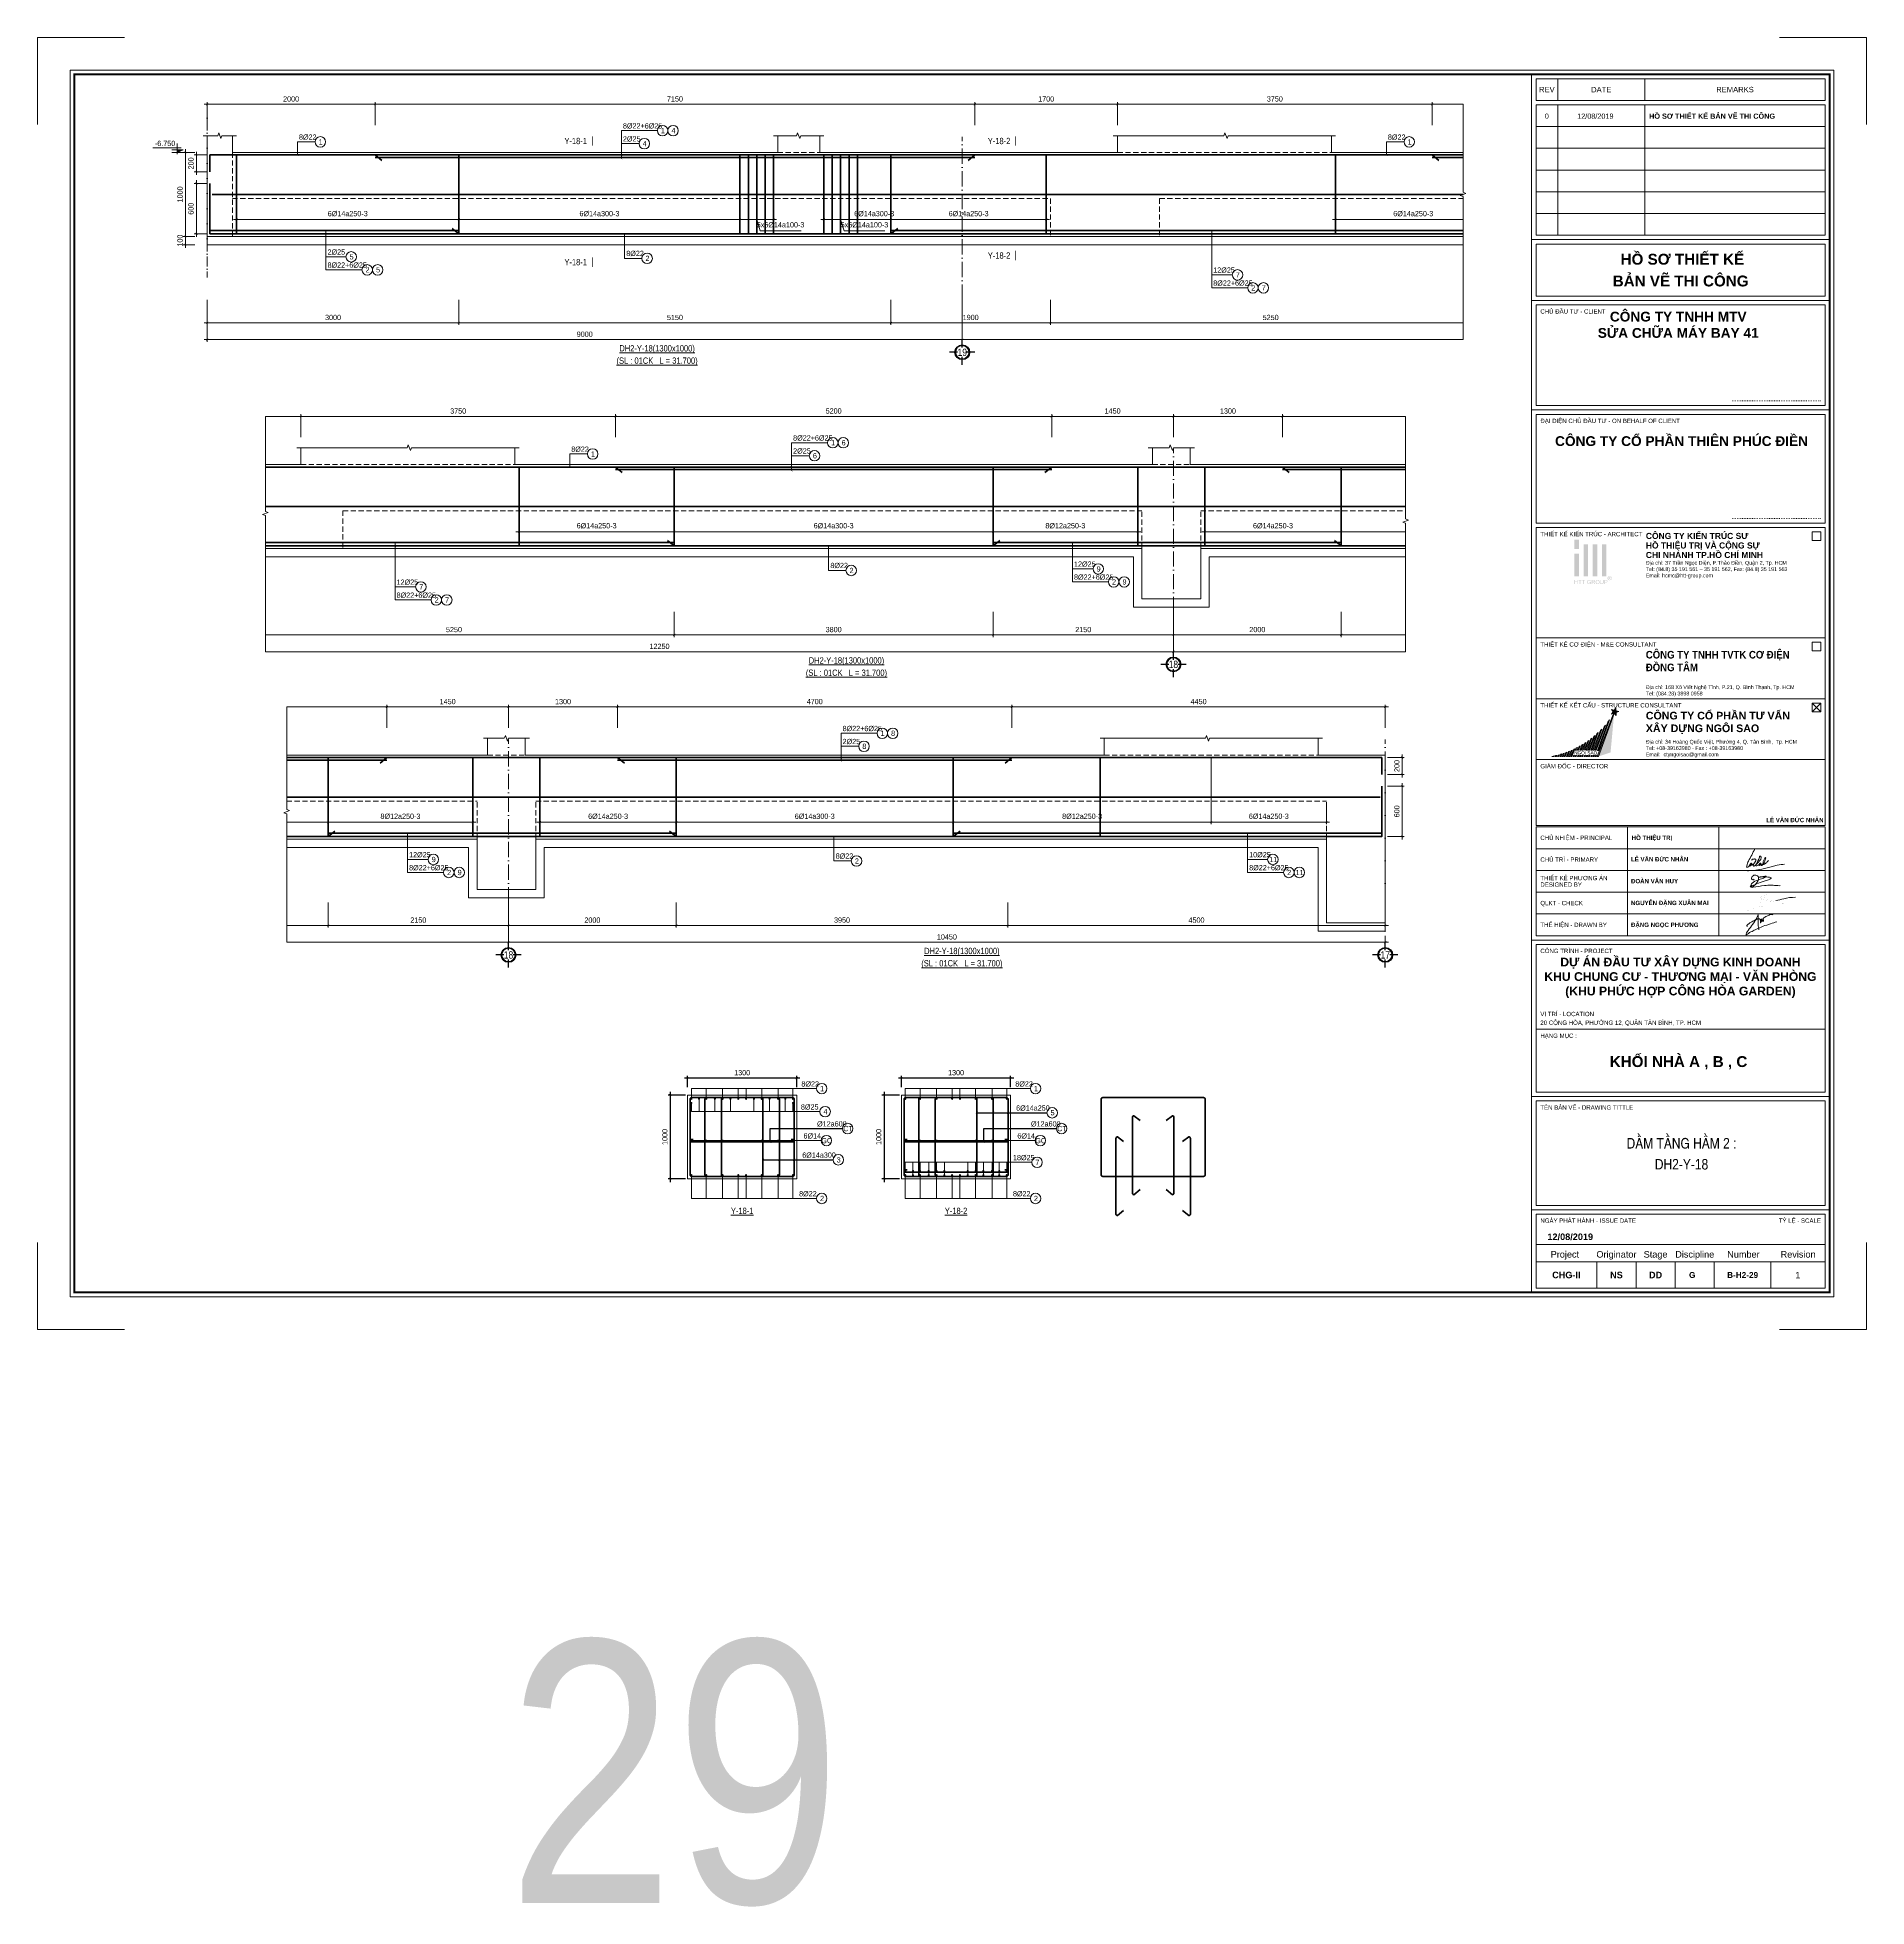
# Model space of a CAD drawing. Header units: millimetres. Extents: x 3014920 to 3563667, y -1638653 to -1356471.
# Drawn here: x 3214823 to 3236626, y -1627955 to -1605675 of the extents above; entities that cross this region are included whole.
import ezdxf
from ezdxf.enums import TextEntityAlignment as Align
from ezdxf.xclip import XClip

# ---------------------------------------------------------------- set-up
doc = ezdxf.new("R2010")
doc.units = ezdxf.units.MM
doc.header["$MEASUREMENT"] = 0
doc.header["$XCLIPFRAME"] = 0
doc.header["$PDMODE"] = 2
for name, pattern in [('6 TANG DIEN HINH 14-15$0$ACAD_ISO10W100', [18, 12, -3, 0, -3]), ('ACAD_ISO04W100', [30, 24, -3, 0, -3]), ('CENTER', [2, 1.25, -0.25, 0.25, -0.25]), ('HIDDEN', [0.375, 0.25, -0.125])]:
    doc.linetypes.add(name, pattern=pattern)
doc.layers.get('0').update_dxf_attribs({"lineweight": 9})
doc.layers.get('Defpoints').update_dxf_attribs({"color": 10, "lineweight": 0})
for name, color, linetype, lineweight in [('2', 2, 'Continuous', 20), ('CDAI', 21, 'Continuous', 40), ('CHG_XX_Khung ten$0$TEXT', 7, 'Continuous', 15), ('CHUNHO', 7, 'CENTER', 13), ('CHUTO', 51, 'Continuous', 15), ('CTHEP', 50, 'Continuous', 50), ('DBAO', 90, 'Continuous', 13), ('DGIONG', 130, 'Continuous', 13), ('DMo', 9, 'HIDDEN', 9), ('HATCH', 154, 'Continuous', 9), ('KTH', 154, 'Continuous', 9), ('Net khuat', 8, 'HIDDEN', 13), ('TEXT', 7, 'Continuous', 15), ('TRUC', 251, 'ACAD_ISO04W100', 9)]:
    doc.layers.add(name, color=color, linetype=linetype, lineweight=lineweight)
doc.layers.add('8', color=8, linetype='Continuous')
doc.layers.add('CHG_XX_Khung ten$0$TKTC', color=1, linetype='Continuous')
doc.layers.add('CHG_XX_Khung ten$0$A1 BORDER$0$DGIONG', color=7, linetype='Continuous', lineweight=13, true_color=0x29ffff)
doc.layers.add('CHG_XX_Khung ten$0$A1 BORDER$0$STICK', color=7, linetype='Continuous', lineweight=9, true_color=0xe60000)
doc.styles.add('ArialB', font='arialbd.ttf')
doc.styles.add('CHG_XX_Khung ten$0$A1 BORDER$0$ARIAL', font='arial.ttf')
doc.styles.add('CHG_XX_Khung ten$0$A1 BORDER$0$Arial - Bold', font='arialbd.ttf', dxfattribs={"height": 2.5})
doc.styles.add('CHG_XX_Khung ten$0$A1 BORDER$0$Star-AvoBold', font='VAVOB_0.TTF')
doc.styles.add('CHG_XX_Khung ten$0$A1 BORDER$0$Title Block DD$0$ARIAL', font='arial.ttf')
doc.styles.add('CHG_XX_Khung ten$0$A1 BORDER$0$Title Block DD$0$Arial - Bold', font='arialbd.ttf', dxfattribs={"height": 2.5})
doc.styles.add('CHG_XX_Khung ten$0$arial', font='arial.ttf')
doc.styles.add('CHG_XX_Khung ten$0$Arial - Bold', font='arialbd.ttf')
doc.styles.add('CHG_XX_Khung ten$0$ArialB', font='arialbd.ttf')
doc.styles.add('CHG_XX_Khung ten$0$title block pccc$0$ARIAL', font='arial.ttf')
doc.styles.add('CHG_XX_Khung ten$0$title block pccc$0$Arial - Bold', font='arialbd.ttf', dxfattribs={"height": 2.5})
doc.styles.add('HELVECONDENSE', font='VHELVCN_0.TTF')
doc.styles.add('Star-HelCon', font='VHELVCN_0.TTF')
doc.styles.add('TTP-HelCon', font='VHELVCN_0.TTF')
doc.styles.add('VNI-HELVE-CONDENSE', font='VHELVCN_0.TTF')
doc.dimstyles.new('kc-25', dxfattribs={"dimtxt": 62.5, "dimasz": 20, "dimexe": 20, "dimexo": 50, "dimgap": 25, "dimtad": 3, "dimdec": 0, "dimzin": 0, "dimdsep": 46, "dimtxsty": 'VNI-HELVE-CONDENSE', "dimblk": 'DIM', "dimcen": 2.5, "dimclrd": 256, "dimclre": 154, "dimclrt": 7, "dimaunit": 1, "dimadec": 0, "dimazin": 0, "dimtfac": 1, "dimtdec": 0, "dimtix": 1, "dimtmove": 0, "dimatfit": 3, "dimldrblk": 'DOT', "dimfxl": 1, "dimtolj": 1, "dimtzin": 0, "dimarcsym": 0})
doc.dimstyles.new('TTP-25', dxfattribs={"dimscale": 25, "dimtxt": 2.5, "dimasz": 1, "dimexe": 1, "dimexo": 1, "dimgap": 0.09, "dimtad": 0, "dimdec": 4, "dimrnd": 1, "dimzin": 9, "dimdsep": 46, "dimtxsty": 'TTP-HelCon', "dimblk": 'ARCHTICK', "dimcen": 0.09, "dimdle": 1.5, "dimclrd": 256, "dimclre": 256, "dimclrt": 7, "dimadec": 0, "dimazin": 0, "dimtfac": 1, "dimtdec": 4, "dimtmove": 0, "dimatfit": 3, "dimldrblk": 'ARCHTICK', "dimfxl": 1, "dimtvp": 1, "dimtolj": 1, "dimtzin": 0, "dimarcsym": 0})

# ---------------------------------------------------------------- blocks, each defined once
blk = doc.blocks.new('_ArchTick')
at = {"color": 0, "linetype": 'ByBlock', "const_width": 0.15}
blk.add_lwpolyline([(-0.5, -0.5), (0.5, 0.5)], dxfattribs=at)
blk = doc.blocks.new('*D622')
at = {"layer": 'Defpoints', "color": 0, "transparency": 16777216}
for p in [(12350, 574), (12350, 300), (16100, 300)]:
    blk.add_point(p, dxfattribs=at)
at = {"layer": 'KTH', "lineweight": -2, "transparency": 16777216}
for p, q in [((16138, 574), (12312, 574)), ((12350, 325), (12350, 599)), ((16100, 325), (16100, 599))]:
    blk.add_line(p, q, dxfattribs=at)
at = {"layer": 'KTH', "lineweight": -2, "transparency": 16777216, "xscale": 25, "yscale": 25, "zscale": 25, "rotation": 180}
blk.add_blockref('_ArchTick', (12350, 574), dxfattribs=at)
at = {"layer": 'KTH', "lineweight": -2, "transparency": 16777216, "xscale": 25, "yscale": 25, "zscale": 25}
blk.add_blockref('_ArchTick', (16100, 574), dxfattribs=at)
at = {"layer": 'KTH', "color": 7, "transparency": 16777216, "insert": (14225, 638), "char_height": 62.5, "attachment_point": 5, "style": 'TTP-HelCon'}
blk.add_mtext('\\A1;3750', dxfattribs=at)
blk = doc.blocks.new('*D623')
at = {"layer": 'Defpoints', "color": 0, "transparency": 16777216}
for p in [(1500, 574), (1500, 300), (3500, 300)]:
    blk.add_point(p, dxfattribs=at)
at = {"layer": 'KTH', "lineweight": -2, "transparency": 16777216}
for p, q in [((3538, 574), (1462, 574)), ((1500, 325), (1500, 599)), ((3500, 325), (3500, 599))]:
    blk.add_line(p, q, dxfattribs=at)
at = {"layer": 'KTH', "lineweight": -2, "transparency": 16777216, "xscale": 25, "yscale": 25, "zscale": 25, "rotation": 180}
blk.add_blockref('_ArchTick', (1500, 574), dxfattribs=at)
at = {"layer": 'KTH', "lineweight": -2, "transparency": 16777216, "xscale": 25, "yscale": 25, "zscale": 25}
blk.add_blockref('_ArchTick', (3500, 574), dxfattribs=at)
at = {"layer": 'KTH', "color": 7, "transparency": 16777216, "insert": (2500, 638), "char_height": 62.5, "attachment_point": 5, "style": 'TTP-HelCon'}
blk.add_mtext('\\A1;2000', dxfattribs=at)
blk = doc.blocks.new('*D624')
at = {"layer": 'Defpoints', "color": 0, "transparency": 16777216}
for p in [(11550, -1730), (16800, -1730), (16800, -2031)]:
    blk.add_point(p, dxfattribs=at)
at = {"layer": 'KTH', "lineweight": -2, "transparency": 16777216}
for p, q in [((11550, -1755), (11550, -2056)), ((16800, -1755), (16800, -2056)), ((11513, -2031), (16838, -2031))]:
    blk.add_line(p, q, dxfattribs=at)
at = {"layer": 'KTH', "lineweight": -2, "transparency": 16777216, "xscale": 25, "yscale": 25, "zscale": 25, "rotation": 180}
blk.add_blockref('_ArchTick', (11550, -2031), dxfattribs=at)
at = {"layer": 'KTH', "lineweight": -2, "transparency": 16777216, "xscale": 25, "yscale": 25, "zscale": 25}
blk.add_blockref('_ArchTick', (16800, -2031), dxfattribs=at)
at = {"layer": 'KTH', "color": 7, "transparency": 16777216, "insert": (14175, -1967), "char_height": 62.5, "attachment_point": 5, "style": 'TTP-HelCon'}
blk.add_mtext('\\A1;5250', dxfattribs=at)
blk = doc.blocks.new('*D625')
at = {"layer": 'Defpoints', "color": 0, "transparency": 16777216}
for p in [(1850, -603), (4500, -603), (4500, -800)]:
    blk.add_point(p, dxfattribs=at)
at = {"layer": 'KTH', "lineweight": -2, "transparency": 16777216}
for p, q in [((1850, -628), (1850, -825)), ((4500, -628), (4500, -825)), ((1813, -800), (4538, -800))]:
    blk.add_line(p, q, dxfattribs=at)
at = {"layer": 'KTH', "lineweight": -2, "transparency": 16777216, "xscale": 25, "yscale": 25, "zscale": 25, "rotation": 180}
blk.add_blockref('_ArchTick', (1850, -800), dxfattribs=at)
at = {"layer": 'KTH', "lineweight": -2, "transparency": 16777216, "xscale": 25, "yscale": 25, "zscale": 25}
blk.add_blockref('_ArchTick', (4500, -800), dxfattribs=at)
at = {"layer": 'KTH', "color": 7, "transparency": 16777216, "insert": (3175, -730), "char_height": 62.5, "attachment_point": 5, "style": 'TTP-HelCon'}
blk.add_mtext('\\A1;6Þ14a250-3', dxfattribs=at)
blk = doc.blocks.new('*D626')
at = {"layer": 'Defpoints', "color": 0, "transparency": 16777216}
for p in [(16800, -603), (20600, -603), (20600, -800)]:
    blk.add_point(p, dxfattribs=at)
at = {"layer": 'KTH', "lineweight": -2, "transparency": 16777216}
for p, q in [((16800, -628), (16800, -825)), ((20600, -628), (20600, -825)), ((16763, -800), (20638, -800))]:
    blk.add_line(p, q, dxfattribs=at)
at = {"layer": 'KTH', "lineweight": -2, "transparency": 16777216, "xscale": 25, "yscale": 25, "zscale": 25, "rotation": 180}
blk.add_blockref('_ArchTick', (16800, -800), dxfattribs=at)
at = {"layer": 'KTH', "lineweight": -2, "transparency": 16777216, "xscale": 25, "yscale": 25, "zscale": 25}
blk.add_blockref('_ArchTick', (20600, -800), dxfattribs=at)
at = {"layer": 'KTH', "color": 7, "transparency": 16777216, "insert": (18700, -730), "char_height": 62.5, "attachment_point": 5, "style": 'TTP-HelCon'}
blk.add_mtext('\\A1;6Þ14a300-3', dxfattribs=at)
blk = doc.blocks.new('DIM')
h = blk.add_hatch(color=1)
h.paths.add_polyline_path([(0.5, 0.3, 1), (0.3, 0.5), (-0.2, 0), (0.2, 0)])
h.paths.add_polyline_path([(0.2, 0), (-0.2, 0), (-0.5, -0.3, 1), (-0.3, -0.5)])
at = {"color": 9}
for p, q in [((-0.2, 0), (-1.5, 0)), ((0.2, 0), (1.5, 0))]:
    blk.add_line(p, q, dxfattribs=at)
at = {"color": 1}
for p, q in [((-0.5, -0.3), (0.3, 0.5)), ((-0.3, -0.5), (0.5, 0.3)), ((-0.2, 0), (0.2, 0))]:
    blk.add_line(p, q, dxfattribs=at)
blk.add_arc((-0.4, -0.4), 0.138, 135, 315, dxfattribs=at)
blk = doc.blocks.new('CODE')
at = {"layer": 'DBAO'}
for p, q in [((-63, 0), (-138, 30)), ((-138, 30), (0, 30)), ((-138, 0), (0, 0)), ((-113, 55), (224, 55)), ((-63, -20), (-63, 105))]:
    blk.add_line(p, q, dxfattribs=at)
at = {"layer": 'HATCH', "color": 1}
blk.add_solid([(-63, 0), (-138, 30), (-63, 30)], dxfattribs=at)
blk = doc.blocks.new('*D627')
at = {"layer": 'Defpoints', "color": 0, "transparency": 16777216}
for p in [(1500, -1730), (4500, -1730), (1500, -2031)]:
    blk.add_point(p, dxfattribs=at)
at = {"layer": 'KTH', "lineweight": -2, "transparency": 16777216}
for p, q in [((1500, -1755), (1500, -2056)), ((4500, -1755), (4500, -2056)), ((4538, -2031), (1462, -2031))]:
    blk.add_line(p, q, dxfattribs=at)
at = {"layer": 'KTH', "lineweight": -2, "transparency": 16777216, "xscale": 25, "yscale": 25, "zscale": 25, "rotation": 180}
blk.add_blockref('_ArchTick', (1500, -2031), dxfattribs=at)
at = {"layer": 'KTH', "lineweight": -2, "transparency": 16777216, "xscale": 25, "yscale": 25, "zscale": 25}
blk.add_blockref('_ArchTick', (4500, -2031), dxfattribs=at)
at = {"layer": 'KTH', "color": 7, "transparency": 16777216, "insert": (3000, -1967), "char_height": 62.5, "attachment_point": 5, "style": 'TTP-HelCon'}
blk.add_mtext('\\A1;3000', dxfattribs=at)
blk = doc.blocks.new('dau truc')
blk.add_circle((0, 0), 180)
at = {"layer": '8'}
for p, q in [((0, 127), (0, 345)), ((-127, 0), (-345, 0)), ((0, -345), (0, -127)), ((345, 0), (127, 0))]:
    blk.add_line(p, q, dxfattribs=at)
blk.add_circle((0, 0), 200, dxfattribs=at)
at = {"layer": 'TEXT', "style": 'HELVECONDENSE'}
blk.add_attdef('A', text='', height=233, dxfattribs=at).set_placement((0, 0), align=Align.MIDDLE)
blk = doc.blocks.new('*D628')
at = {"layer": 'Defpoints', "color": 0, "transparency": 16777216}
for p in [(22750, -1730), (24750, -1730), (22750, -2031)]:
    blk.add_point(p, dxfattribs=at)
at = {"layer": 'KTH', "lineweight": -2, "transparency": 16777216}
for p, q in [((22750, -1755), (22750, -2056)), ((24750, -1755), (24750, -2056)), ((24787, -2031), (22712, -2031))]:
    blk.add_line(p, q, dxfattribs=at)
at = {"layer": 'KTH', "lineweight": -2, "transparency": 16777216, "xscale": 25, "yscale": 25, "zscale": 25, "rotation": 180}
blk.add_blockref('_ArchTick', (22750, -2031), dxfattribs=at)
at = {"layer": 'KTH', "lineweight": -2, "transparency": 16777216, "xscale": 25, "yscale": 25, "zscale": 25}
blk.add_blockref('_ArchTick', (24750, -2031), dxfattribs=at)
at = {"layer": 'KTH', "color": 7, "transparency": 16777216, "insert": (23750, -1967), "char_height": 62.5, "attachment_point": 5, "style": 'TTP-HelCon'}
blk.add_mtext('\\A1;2000', dxfattribs=at)
blk = doc.blocks.new('*D629')
at = {"layer": 'Defpoints', "color": 0, "transparency": 16777216}
for p in [(31125, -603), (32500, -550), (31125, -800)]:
    blk.add_point(p, dxfattribs=at)
at = {"layer": 'KTH', "lineweight": -2, "transparency": 16777216}
for p, q in [((31125, -628), (31125, -825)), ((32500, -575), (32500, -825)), ((32537, -800), (31087, -800))]:
    blk.add_line(p, q, dxfattribs=at)
at = {"layer": 'KTH', "lineweight": -2, "transparency": 16777216, "xscale": 25, "yscale": 25, "zscale": 25, "rotation": 180}
blk.add_blockref('_ArchTick', (31125, -800), dxfattribs=at)
at = {"layer": 'KTH', "lineweight": -2, "transparency": 16777216, "xscale": 25, "yscale": 25, "zscale": 25}
blk.add_blockref('_ArchTick', (32500, -800), dxfattribs=at)
at = {"layer": 'KTH', "color": 7, "transparency": 16777216, "insert": (31812, -730), "char_height": 62.5, "attachment_point": 5, "style": 'TTP-HelCon'}
blk.add_mtext('\\A1;6Þ14a250-3', dxfattribs=at)
blk = doc.blocks.new('*D630')
at = {"layer": 'Defpoints', "color": 0, "transparency": 16777216}
for p in [(10650, 574), (3500, 300), (10650, 300)]:
    blk.add_point(p, dxfattribs=at)
at = {"layer": 'KTH', "lineweight": -2, "transparency": 16777216}
for p, q in [((3463, 574), (10688, 574)), ((3500, 325), (3500, 599)), ((10650, 325), (10650, 599))]:
    blk.add_line(p, q, dxfattribs=at)
at = {"layer": 'KTH', "lineweight": -2, "transparency": 16777216, "xscale": 25, "yscale": 25, "zscale": 25, "rotation": 180}
blk.add_blockref('_ArchTick', (3500, 574), dxfattribs=at)
at = {"layer": 'KTH', "lineweight": -2, "transparency": 16777216, "xscale": 25, "yscale": 25, "zscale": 25}
blk.add_blockref('_ArchTick', (10650, 574), dxfattribs=at)
at = {"layer": 'KTH', "color": 7, "transparency": 16777216, "insert": (7075, 638), "char_height": 62.5, "attachment_point": 5, "style": 'TTP-HelCon'}
blk.add_mtext('\\A1;7150', dxfattribs=at)
blk = doc.blocks.new('*D631')
at = {"layer": 'Defpoints', "color": 0, "transparency": 16777216}
for p in [(12350, 574), (10650, 300), (12350, 300)]:
    blk.add_point(p, dxfattribs=at)
at = {"layer": 'KTH', "lineweight": -2, "transparency": 16777216}
for p, q in [((10613, 574), (12387, 574)), ((10650, 325), (10650, 599)), ((12350, 325), (12350, 599))]:
    blk.add_line(p, q, dxfattribs=at)
at = {"layer": 'KTH', "lineweight": -2, "transparency": 16777216, "xscale": 25, "yscale": 25, "zscale": 25, "rotation": 180}
blk.add_blockref('_ArchTick', (10650, 574), dxfattribs=at)
at = {"layer": 'KTH', "lineweight": -2, "transparency": 16777216, "xscale": 25, "yscale": 25, "zscale": 25}
blk.add_blockref('_ArchTick', (12350, 574), dxfattribs=at)
at = {"layer": 'KTH', "color": 7, "transparency": 16777216, "insert": (11500, 638), "char_height": 62.5, "attachment_point": 5, "style": 'TTP-HelCon'}
blk.add_mtext('\\A1;1700', dxfattribs=at)
blk = doc.blocks.new('*D632')
at = {"layer": 'Defpoints', "color": 0, "transparency": 16777216}
for p in [(4500, -1730), (9650, -1730), (9650, -2031)]:
    blk.add_point(p, dxfattribs=at)
at = {"layer": 'KTH', "lineweight": -2, "transparency": 16777216}
for p, q in [((4500, -1755), (4500, -2056)), ((9650, -1755), (9650, -2056)), ((4463, -2031), (9688, -2031))]:
    blk.add_line(p, q, dxfattribs=at)
at = {"layer": 'KTH', "lineweight": -2, "transparency": 16777216, "xscale": 25, "yscale": 25, "zscale": 25, "rotation": 180}
blk.add_blockref('_ArchTick', (4500, -2031), dxfattribs=at)
at = {"layer": 'KTH', "lineweight": -2, "transparency": 16777216, "xscale": 25, "yscale": 25, "zscale": 25}
blk.add_blockref('_ArchTick', (9650, -2031), dxfattribs=at)
at = {"layer": 'KTH', "color": 7, "transparency": 16777216, "insert": (7075, -1967), "char_height": 62.5, "attachment_point": 5, "style": 'TTP-HelCon'}
blk.add_mtext('\\A1;5150', dxfattribs=at)
blk = doc.blocks.new('*D633')
at = {"layer": 'Defpoints', "color": 0, "transparency": 16777216}
for p in [(9650, -1730), (11550, -1730), (11550, -2031)]:
    blk.add_point(p, dxfattribs=at)
at = {"layer": 'KTH', "lineweight": -2, "transparency": 16777216}
for p, q in [((9650, -1755), (9650, -2056)), ((11550, -1755), (11550, -2056)), ((9613, -2031), (11588, -2031))]:
    blk.add_line(p, q, dxfattribs=at)
at = {"layer": 'KTH', "lineweight": -2, "transparency": 16777216, "xscale": 25, "yscale": 25, "zscale": 25, "rotation": 180}
blk.add_blockref('_ArchTick', (9650, -2031), dxfattribs=at)
at = {"layer": 'KTH', "lineweight": -2, "transparency": 16777216, "xscale": 25, "yscale": 25, "zscale": 25}
blk.add_blockref('_ArchTick', (11550, -2031), dxfattribs=at)
at = {"layer": 'KTH', "color": 7, "transparency": 16777216, "insert": (10600, -1967), "char_height": 62.5, "attachment_point": 5, "style": 'TTP-HelCon'}
blk.add_mtext('\\A1;1900', dxfattribs=at)
blk = doc.blocks.new('*D634')
at = {"layer": 'Defpoints', "color": 0, "transparency": 16777216}
for p in [(1500, -1730), (10500, -1730), (10500, -2231)]:
    blk.add_point(p, dxfattribs=at)
at = {"layer": 'KTH', "lineweight": -2, "transparency": 16777216}
for p, q in [((1500, -1755), (1500, -2256)), ((10500, -1755), (10500, -2256)), ((1462, -2231), (10538, -2231))]:
    blk.add_line(p, q, dxfattribs=at)
at = {"layer": 'KTH', "lineweight": -2, "transparency": 16777216, "xscale": 25, "yscale": 25, "zscale": 25, "rotation": 180}
blk.add_blockref('_ArchTick', (1500, -2231), dxfattribs=at)
at = {"layer": 'KTH', "lineweight": -2, "transparency": 16777216, "xscale": 25, "yscale": 25, "zscale": 25}
blk.add_blockref('_ArchTick', (10500, -2231), dxfattribs=at)
at = {"layer": 'KTH', "color": 7, "transparency": 16777216, "insert": (6000, -2167), "char_height": 62.5, "attachment_point": 5, "style": 'TTP-HelCon'}
blk.add_mtext('\\A1;9000', dxfattribs=at)
blk = doc.blocks.new('*D635')
at = {"layer": 'Defpoints', "color": 0, "transparency": 16777216}
for p in [(9650, -603), (11500, -603), (9650, -800)]:
    blk.add_point(p, dxfattribs=at)
at = {"layer": 'KTH', "lineweight": -2, "transparency": 16777216}
for p, q in [((9650, -628), (9650, -825)), ((11500, -628), (11500, -825)), ((11538, -800), (9613, -800))]:
    blk.add_line(p, q, dxfattribs=at)
at = {"layer": 'KTH', "lineweight": -2, "transparency": 16777216, "xscale": 25, "yscale": 25, "zscale": 25, "rotation": 180}
blk.add_blockref('_ArchTick', (9650, -800), dxfattribs=at)
at = {"layer": 'KTH', "lineweight": -2, "transparency": 16777216, "xscale": 25, "yscale": 25, "zscale": 25}
blk.add_blockref('_ArchTick', (11500, -800), dxfattribs=at)
at = {"layer": 'KTH', "color": 7, "transparency": 16777216, "insert": (10575, -730), "char_height": 62.5, "attachment_point": 5, "style": 'TTP-HelCon'}
blk.add_mtext('\\A1;6Þ14a250-3', dxfattribs=at)
blk = doc.blocks.new('*D636')
at = {"layer": 'Defpoints', "color": 0, "transparency": 16777216}
for p in [(4500, -603), (7850, -603), (4500, -800)]:
    blk.add_point(p, dxfattribs=at)
at = {"layer": 'KTH', "lineweight": -2, "transparency": 16777216}
for p, q in [((4500, -628), (4500, -825)), ((7850, -628), (7850, -825)), ((7887, -800), (4463, -800))]:
    blk.add_line(p, q, dxfattribs=at)
at = {"layer": 'KTH', "lineweight": -2, "transparency": 16777216, "xscale": 25, "yscale": 25, "zscale": 25, "rotation": 180}
blk.add_blockref('_ArchTick', (4500, -800), dxfattribs=at)
at = {"layer": 'KTH', "lineweight": -2, "transparency": 16777216, "xscale": 25, "yscale": 25, "zscale": 25}
blk.add_blockref('_ArchTick', (7850, -800), dxfattribs=at)
at = {"layer": 'KTH', "color": 7, "transparency": 16777216, "insert": (6175, -730), "char_height": 62.5, "attachment_point": 5, "style": 'TTP-HelCon'}
blk.add_mtext('\\A1;6Þ14a300-3', dxfattribs=at)
blk = doc.blocks.new('*D637')
at = {"layer": 'Defpoints', "color": 0, "transparency": 16777216}
for p in [(23125, -603), (24750, -603), (23125, -800)]:
    blk.add_point(p, dxfattribs=at)
at = {"layer": 'KTH', "lineweight": -2, "transparency": 16777216}
for p, q in [((23125, -628), (23125, -825)), ((24750, -628), (24750, -825)), ((24787, -800), (23087, -800))]:
    blk.add_line(p, q, dxfattribs=at)
at = {"layer": 'KTH', "lineweight": -2, "transparency": 16777216, "xscale": 25, "yscale": 25, "zscale": 25, "rotation": 180}
blk.add_blockref('_ArchTick', (23125, -800), dxfattribs=at)
at = {"layer": 'KTH', "lineweight": -2, "transparency": 16777216, "xscale": 25, "yscale": 25, "zscale": 25}
blk.add_blockref('_ArchTick', (24750, -800), dxfattribs=at)
at = {"layer": 'KTH', "color": 7, "transparency": 16777216, "insert": (23937, -730), "char_height": 62.5, "attachment_point": 5, "style": 'TTP-HelCon'}
blk.add_mtext('\\A1;6Þ14a250-3', dxfattribs=at)
blk = doc.blocks.new('*D638')
at = {"layer": 'Defpoints', "color": 0, "transparency": 16777216}
for p in [(24750, -603), (28050, -603), (28050, -800)]:
    blk.add_point(p, dxfattribs=at)
at = {"layer": 'KTH', "lineweight": -2, "transparency": 16777216}
for p, q in [((24750, -628), (24750, -825)), ((28050, -628), (28050, -825)), ((24712, -800), (28087, -800))]:
    blk.add_line(p, q, dxfattribs=at)
at = {"layer": 'KTH', "lineweight": -2, "transparency": 16777216, "xscale": 25, "yscale": 25, "zscale": 25, "rotation": 180}
blk.add_blockref('_ArchTick', (24750, -800), dxfattribs=at)
at = {"layer": 'KTH', "lineweight": -2, "transparency": 16777216, "xscale": 25, "yscale": 25, "zscale": 25}
blk.add_blockref('_ArchTick', (28050, -800), dxfattribs=at)
at = {"layer": 'KTH', "color": 7, "transparency": 16777216, "insert": (26400, -730), "char_height": 62.5, "attachment_point": 5, "style": 'TTP-HelCon'}
blk.add_mtext('\\A1;6Þ14a300-3', dxfattribs=at)
blk = doc.blocks.new('*D639')
at = {"layer": 'Defpoints', "color": 0, "transparency": 16777216}
for p in [(20600, -603), (22325, -500), (20600, -800)]:
    blk.add_point(p, dxfattribs=at)
at = {"layer": 'KTH', "lineweight": -2, "transparency": 16777216}
for p, q in [((20600, -628), (20600, -825)), ((22325, -525), (22325, -825)), ((22362, -800), (20562, -800))]:
    blk.add_line(p, q, dxfattribs=at)
at = {"layer": 'KTH', "lineweight": -2, "transparency": 16777216, "xscale": 25, "yscale": 25, "zscale": 25, "rotation": 180}
blk.add_blockref('_ArchTick', (20600, -800), dxfattribs=at)
at = {"layer": 'KTH', "lineweight": -2, "transparency": 16777216, "xscale": 25, "yscale": 25, "zscale": 25}
blk.add_blockref('_ArchTick', (22325, -800), dxfattribs=at)
at = {"layer": 'KTH', "color": 7, "transparency": 16777216, "insert": (21462, -730), "char_height": 62.5, "attachment_point": 5, "style": 'TTP-HelCon'}
blk.add_mtext('\\A1;8Þ12a250-3', dxfattribs=at)
blk = doc.blocks.new('*D640')
at = {"layer": 'Defpoints', "color": 0, "transparency": 16777216}
for p in [(20600, -1730), (22750, -1730), (20600, -2031)]:
    blk.add_point(p, dxfattribs=at)
at = {"layer": 'KTH', "lineweight": -2, "transparency": 16777216}
for p, q in [((20600, -1755), (20600, -2056)), ((22750, -1755), (22750, -2056)), ((22787, -2031), (20563, -2031))]:
    blk.add_line(p, q, dxfattribs=at)
at = {"layer": 'KTH', "lineweight": -2, "transparency": 16777216, "xscale": 25, "yscale": 25, "zscale": 25, "rotation": 180}
blk.add_blockref('_ArchTick', (20600, -2031), dxfattribs=at)
at = {"layer": 'KTH', "lineweight": -2, "transparency": 16777216, "xscale": 25, "yscale": 25, "zscale": 25}
blk.add_blockref('_ArchTick', (22750, -2031), dxfattribs=at)
at = {"layer": 'KTH', "color": 7, "transparency": 16777216, "insert": (21675, -1967), "char_height": 62.5, "attachment_point": 5, "style": 'TTP-HelCon'}
blk.add_mtext('\\A1;2150', dxfattribs=at)
blk = doc.blocks.new('*D641')
at = {"layer": 'Defpoints', "color": 0, "transparency": 16777216}
for p in [(16800, -1730), (20600, -1730), (20600, -2031)]:
    blk.add_point(p, dxfattribs=at)
at = {"layer": 'KTH', "lineweight": -2, "transparency": 16777216}
for p, q in [((16800, -1755), (16800, -2056)), ((20600, -1755), (20600, -2056)), ((16763, -2031), (20638, -2031))]:
    blk.add_line(p, q, dxfattribs=at)
at = {"layer": 'KTH', "lineweight": -2, "transparency": 16777216, "xscale": 25, "yscale": 25, "zscale": 25, "rotation": 180}
blk.add_blockref('_ArchTick', (16800, -2031), dxfattribs=at)
at = {"layer": 'KTH', "lineweight": -2, "transparency": 16777216, "xscale": 25, "yscale": 25, "zscale": 25}
blk.add_blockref('_ArchTick', (20600, -2031), dxfattribs=at)
at = {"layer": 'KTH', "color": 7, "transparency": 16777216, "insert": (18700, -1967), "char_height": 62.5, "attachment_point": 5, "style": 'TTP-HelCon'}
blk.add_mtext('\\A1;3800', dxfattribs=at)
blk = doc.blocks.new('*D642')
at = {"layer": 'Defpoints', "color": 0, "transparency": 16777216}
for p in [(24750, -1730), (28700, -1730), (28700, -2031)]:
    blk.add_point(p, dxfattribs=at)
at = {"layer": 'KTH', "lineweight": -2, "transparency": 16777216}
for p, q in [((24750, -1755), (24750, -2056)), ((28700, -1755), (28700, -2056)), ((24712, -2031), (28737, -2031))]:
    blk.add_line(p, q, dxfattribs=at)
at = {"layer": 'KTH', "lineweight": -2, "transparency": 16777216, "xscale": 25, "yscale": 25, "zscale": 25, "rotation": 180}
blk.add_blockref('_ArchTick', (24750, -2031), dxfattribs=at)
at = {"layer": 'KTH', "lineweight": -2, "transparency": 16777216, "xscale": 25, "yscale": 25, "zscale": 25}
blk.add_blockref('_ArchTick', (28700, -2031), dxfattribs=at)
at = {"layer": 'KTH', "color": 7, "transparency": 16777216, "insert": (26725, -1967), "char_height": 62.5, "attachment_point": 5, "style": 'TTP-HelCon'}
blk.add_mtext('\\A1;3950', dxfattribs=at)
blk = doc.blocks.new('*D643')
at = {"layer": 'Defpoints', "color": 0, "transparency": 16777216}
for p in [(28700, -1730), (33200, -2031), (33200, -2130)]:
    blk.add_point(p, dxfattribs=at)
at = {"layer": 'KTH', "lineweight": -2, "transparency": 16777216}
for p, q in [((28700, -1755), (28700, -2056)), ((28662, -2031), (33237, -2031)), ((33200, -2105), (33200, -2006))]:
    blk.add_line(p, q, dxfattribs=at)
at = {"layer": 'KTH', "lineweight": -2, "transparency": 16777216, "xscale": 25, "yscale": 25, "zscale": 25, "rotation": 180}
blk.add_blockref('_ArchTick', (28700, -2031), dxfattribs=at)
at = {"layer": 'KTH', "lineweight": -2, "transparency": 16777216, "xscale": 25, "yscale": 25, "zscale": 25}
blk.add_blockref('_ArchTick', (33200, -2031), dxfattribs=at)
at = {"layer": 'KTH', "color": 7, "transparency": 16777216, "insert": (30950, -1967), "char_height": 62.5, "attachment_point": 5, "style": 'TTP-HelCon'}
blk.add_mtext('\\A1;4500', dxfattribs=at)
blk = doc.blocks.new('*D644')
at = {"layer": 'Defpoints', "color": 0, "transparency": 16777216}
for p in [(31125, 0), (28050, -603), (31125, -800)]:
    blk.add_point(p, dxfattribs=at)
at = {"layer": 'KTH', "lineweight": -2, "transparency": 16777216}
for p, q in [((31125, -25), (31125, -825)), ((28050, -628), (28050, -825)), ((28012, -800), (31162, -800))]:
    blk.add_line(p, q, dxfattribs=at)
at = {"layer": 'KTH', "lineweight": -2, "transparency": 16777216, "xscale": 25, "yscale": 25, "zscale": 25, "rotation": 180}
blk.add_blockref('_ArchTick', (28050, -800), dxfattribs=at)
at = {"layer": 'KTH', "lineweight": -2, "transparency": 16777216, "xscale": 25, "yscale": 25, "zscale": 25}
blk.add_blockref('_ArchTick', (31125, -800), dxfattribs=at)
at = {"layer": 'KTH', "color": 7, "transparency": 16777216, "insert": (29587, -730), "char_height": 62.5, "attachment_point": 5, "style": 'TTP-HelCon'}
blk.add_mtext('\\A1;8Þ12a250-3', dxfattribs=at)
blk = doc.blocks.new('MC')
at = {"layer": 'CTHEP', "const_width": 10, "elevation": 0}
blk.add_lwpolyline([(36, 150), (36, 0)], dxfattribs=at)
at = {"layer": 'TEXT', "style": 'TTP-HelCon'}
blk.add_attdef('A', text='', height=100, dxfattribs=at).set_placement((-50, 26), align=Align.RIGHT)
blk = doc.blocks.new('*D645')
at = {"layer": 'Defpoints', "color": 0, "transparency": 16777216}
for p in [(1240, -1100), (1376, -1000), (1376, -1100)]:
    blk.add_point(p, dxfattribs=at)
at = {"layer": 'KTH', "lineweight": -2, "transparency": 16777216}
for p, q in [((1351, -1000), (1215, -1000)), ((1351, -1100), (1215, -1100)), ((1240, -962), (1240, -1137))]:
    blk.add_line(p, q, dxfattribs=at)
at = {"layer": 'KTH', "lineweight": -2, "transparency": 16777216, "xscale": 25, "yscale": 25, "zscale": 25}
for p, rotation in [((1240, -1000), 90), ((1240, -1100), 270)]:
    blk.add_blockref('_ArchTick', p, dxfattribs=dict(at, rotation=rotation))
at = {"layer": 'KTH', "color": 7, "transparency": 16777216, "insert": (1176, -1050), "char_height": 62.5, "attachment_point": 5, "rotation": 90, "style": 'TTP-HelCon'}
blk.add_mtext('\\A1;100', dxfattribs=at)
blk = doc.blocks.new('*D646')
at = {"layer": 'Defpoints', "color": 0, "transparency": 16777216}
for p in [(1376, 0), (1240, -1000), (1376, -1000)]:
    blk.add_point(p, dxfattribs=at)
at = {"layer": 'KTH', "lineweight": -2, "transparency": 16777216}
for p, q in [((1351, 0), (1215, 0)), ((1240, 38), (1240, -1038)), ((1351, -1000), (1215, -1000))]:
    blk.add_line(p, q, dxfattribs=at)
at = {"layer": 'KTH', "lineweight": -2, "transparency": 16777216, "xscale": 25, "yscale": 25, "zscale": 25}
for p, rotation in [((1240, 0), 90), ((1240, -1000), 270)]:
    blk.add_blockref('_ArchTick', p, dxfattribs=dict(at, rotation=rotation))
at = {"layer": 'KTH', "color": 7, "transparency": 16777216, "insert": (1176, -500), "char_height": 62.5, "attachment_point": 5, "rotation": 90, "style": 'TTP-HelCon'}
blk.add_mtext('\\A1;1000', dxfattribs=at)
blk = doc.blocks.new('*D647')
at = {"layer": 'Defpoints', "color": 0, "transparency": 16777216}
for p in [(22750, -2031), (33200, -2130), (33200, -2231)]:
    blk.add_point(p, dxfattribs=at)
at = {"layer": 'KTH', "lineweight": -2, "transparency": 16777216}
for p, q in [((22750, -2056), (22750, -2256)), ((33200, -2155), (33200, -2256)), ((22712, -2231), (33237, -2231))]:
    blk.add_line(p, q, dxfattribs=at)
at = {"layer": 'KTH', "lineweight": -2, "transparency": 16777216, "xscale": 25, "yscale": 25, "zscale": 25, "rotation": 180}
blk.add_blockref('_ArchTick', (22750, -2231), dxfattribs=at)
at = {"layer": 'KTH', "lineweight": -2, "transparency": 16777216, "xscale": 25, "yscale": 25, "zscale": 25}
blk.add_blockref('_ArchTick', (33200, -2231), dxfattribs=at)
at = {"layer": 'KTH', "color": 7, "transparency": 16777216, "insert": (27975, -2167), "char_height": 62.5, "attachment_point": 5, "style": 'TTP-HelCon'}
blk.add_mtext('\\A1;10450', dxfattribs=at)
blk = doc.blocks.new('*D648')
at = {"layer": 'Defpoints', "color": 0, "transparency": 16777216}
for p in [(10500, -1730), (22750, -2031), (10500, -2231)]:
    blk.add_point(p, dxfattribs=at)
at = {"layer": 'KTH', "lineweight": -2, "transparency": 16777216}
for p, q in [((10500, -1755), (10500, -2256)), ((22750, -2056), (22750, -2256)), ((22787, -2231), (10463, -2231))]:
    blk.add_line(p, q, dxfattribs=at)
at = {"layer": 'KTH', "lineweight": -2, "transparency": 16777216, "xscale": 25, "yscale": 25, "zscale": 25, "rotation": 180}
blk.add_blockref('_ArchTick', (10500, -2231), dxfattribs=at)
at = {"layer": 'KTH', "lineweight": -2, "transparency": 16777216, "xscale": 25, "yscale": 25, "zscale": 25}
blk.add_blockref('_ArchTick', (22750, -2231), dxfattribs=at)
at = {"layer": 'KTH', "color": 7, "transparency": 16777216, "insert": (16625, -2167), "char_height": 62.5, "attachment_point": 5, "style": 'TTP-HelCon'}
blk.add_mtext('\\A1;12250', dxfattribs=at)
blk = doc.blocks.new('*D649')
at = {"layer": 'Defpoints', "color": 0, "transparency": 16777216}
for p in [(21300, 574), (16100, 300), (21300, 300)]:
    blk.add_point(p, dxfattribs=at)
at = {"layer": 'KTH', "lineweight": -2, "transparency": 16777216}
for p, q in [((16063, 574), (21338, 574)), ((16100, 325), (16100, 599)), ((21300, 325), (21300, 599))]:
    blk.add_line(p, q, dxfattribs=at)
at = {"layer": 'KTH', "lineweight": -2, "transparency": 16777216, "xscale": 25, "yscale": 25, "zscale": 25, "rotation": 180}
blk.add_blockref('_ArchTick', (16100, 574), dxfattribs=at)
at = {"layer": 'KTH', "lineweight": -2, "transparency": 16777216, "xscale": 25, "yscale": 25, "zscale": 25}
blk.add_blockref('_ArchTick', (21300, 574), dxfattribs=at)
at = {"layer": 'KTH', "color": 7, "transparency": 16777216, "insert": (18700, 638), "char_height": 62.5, "attachment_point": 5, "style": 'TTP-HelCon'}
blk.add_mtext('\\A1;5200', dxfattribs=at)
blk = doc.blocks.new('*D650')
at = {"layer": 'Defpoints', "color": 0, "transparency": 16777216}
for p in [(22750, 574), (21300, 300), (22750, 300)]:
    blk.add_point(p, dxfattribs=at)
at = {"layer": 'KTH', "lineweight": -2, "transparency": 16777216}
for p, q in [((21262, 574), (22788, 574)), ((21300, 325), (21300, 599)), ((22750, 325), (22750, 599))]:
    blk.add_line(p, q, dxfattribs=at)
at = {"layer": 'KTH', "lineweight": -2, "transparency": 16777216, "xscale": 25, "yscale": 25, "zscale": 25, "rotation": 180}
blk.add_blockref('_ArchTick', (21300, 574), dxfattribs=at)
at = {"layer": 'KTH', "lineweight": -2, "transparency": 16777216, "xscale": 25, "yscale": 25, "zscale": 25}
blk.add_blockref('_ArchTick', (22750, 574), dxfattribs=at)
at = {"layer": 'KTH', "color": 7, "transparency": 16777216, "insert": (22025, 638), "char_height": 62.5, "attachment_point": 5, "style": 'TTP-HelCon'}
blk.add_mtext('\\A1;1450', dxfattribs=at)
blk = doc.blocks.new('*D651')
at = {"layer": 'Defpoints', "color": 0, "transparency": 16777216}
for p in [(22750, 574), (22750, 300), (24050, 300)]:
    blk.add_point(p, dxfattribs=at)
at = {"layer": 'KTH', "lineweight": -2, "transparency": 16777216}
for p, q in [((24087, 574), (22713, 574)), ((22750, 325), (22750, 599)), ((24050, 325), (24050, 599))]:
    blk.add_line(p, q, dxfattribs=at)
at = {"layer": 'KTH', "lineweight": -2, "transparency": 16777216, "xscale": 25, "yscale": 25, "zscale": 25, "rotation": 180}
blk.add_blockref('_ArchTick', (22750, 574), dxfattribs=at)
at = {"layer": 'KTH', "lineweight": -2, "transparency": 16777216, "xscale": 25, "yscale": 25, "zscale": 25}
blk.add_blockref('_ArchTick', (24050, 574), dxfattribs=at)
at = {"layer": 'KTH', "color": 7, "transparency": 16777216, "insert": (23400, 638), "char_height": 62.5, "attachment_point": 5, "style": 'TTP-HelCon'}
blk.add_mtext('\\A1;1300', dxfattribs=at)
blk = doc.blocks.new('*D652')
at = {"layer": 'Defpoints', "color": 0, "transparency": 16777216}
for p in [(28750, 574), (24050, 300), (28750, 300)]:
    blk.add_point(p, dxfattribs=at)
at = {"layer": 'KTH', "lineweight": -2, "transparency": 16777216}
for p, q in [((24012, 574), (28787, 574)), ((24050, 325), (24050, 599)), ((28750, 325), (28750, 599))]:
    blk.add_line(p, q, dxfattribs=at)
at = {"layer": 'KTH', "lineweight": -2, "transparency": 16777216, "xscale": 25, "yscale": 25, "zscale": 25, "rotation": 180}
blk.add_blockref('_ArchTick', (24050, 574), dxfattribs=at)
at = {"layer": 'KTH', "lineweight": -2, "transparency": 16777216, "xscale": 25, "yscale": 25, "zscale": 25}
blk.add_blockref('_ArchTick', (28750, 574), dxfattribs=at)
at = {"layer": 'KTH', "color": 7, "transparency": 16777216, "insert": (26400, 638), "char_height": 62.5, "attachment_point": 5, "style": 'TTP-HelCon'}
blk.add_mtext('\\A1;4700', dxfattribs=at)
blk = doc.blocks.new('*D653')
at = {"layer": 'Defpoints', "color": 0, "transparency": 16777216}
for p in [(33200, 574), (28750, 300), (33200, 300)]:
    blk.add_point(p, dxfattribs=at)
at = {"layer": 'KTH', "lineweight": -2, "transparency": 16777216}
for p, q in [((28712, 574), (33237, 574)), ((28750, 325), (28750, 599)), ((33200, 325), (33200, 599))]:
    blk.add_line(p, q, dxfattribs=at)
at = {"layer": 'KTH', "lineweight": -2, "transparency": 16777216, "xscale": 25, "yscale": 25, "zscale": 25, "rotation": 180}
blk.add_blockref('_ArchTick', (28750, 574), dxfattribs=at)
at = {"layer": 'KTH', "lineweight": -2, "transparency": 16777216, "xscale": 25, "yscale": 25, "zscale": 25}
blk.add_blockref('_ArchTick', (33200, 574), dxfattribs=at)
at = {"layer": 'KTH', "color": 7, "transparency": 16777216, "insert": (30975, 638), "char_height": 62.5, "attachment_point": 5, "style": 'TTP-HelCon'}
blk.add_mtext('\\A1;4450', dxfattribs=at)
blk = doc.blocks.new('*D654')
at = {"layer": 'Defpoints', "color": 0, "transparency": 16777216}
for p in [(14950, -603), (16800, -603), (14950, -800)]:
    blk.add_point(p, dxfattribs=at)
at = {"layer": 'KTH', "lineweight": -2, "transparency": 16777216}
for p, q in [((14950, -628), (14950, -825)), ((16800, -628), (16800, -825)), ((16838, -800), (14913, -800))]:
    blk.add_line(p, q, dxfattribs=at)
at = {"layer": 'KTH', "lineweight": -2, "transparency": 16777216, "xscale": 25, "yscale": 25, "zscale": 25, "rotation": 180}
blk.add_blockref('_ArchTick', (14950, -800), dxfattribs=at)
at = {"layer": 'KTH', "lineweight": -2, "transparency": 16777216, "xscale": 25, "yscale": 25, "zscale": 25}
blk.add_blockref('_ArchTick', (16800, -800), dxfattribs=at)
at = {"layer": 'KTH', "color": 7, "transparency": 16777216, "insert": (15875, -730), "char_height": 62.5, "attachment_point": 5, "style": 'TTP-HelCon'}
blk.add_mtext('\\A1;6Þ14a250-3', dxfattribs=at)
blk = doc.blocks.new('*D655')
at = {"layer": 'Defpoints', "color": 0, "transparency": 16777216}
for p in [(1530, -30), (1371, -230), (1530, -230)]:
    blk.add_point(p, dxfattribs=at)
at = {"layer": 'KTH', "lineweight": -2, "transparency": 16777216}
for p, q in [((1371, 8), (1371, -267)), ((1505, -30), (1346, -30)), ((1505, -230), (1346, -230))]:
    blk.add_line(p, q, dxfattribs=at)
at = {"layer": 'KTH', "lineweight": -2, "transparency": 16777216, "xscale": 25, "yscale": 25, "zscale": 25}
for p, rotation in [((1371, -30), 90), ((1371, -230), 270)]:
    blk.add_blockref('_ArchTick', p, dxfattribs=dict(at, rotation=rotation))
at = {"layer": 'KTH', "color": 7, "transparency": 16777216, "insert": (1307, -130), "char_height": 62.5, "attachment_point": 5, "rotation": 90, "style": 'TTP-HelCon'}
blk.add_mtext('\\A1;200', dxfattribs=at)
blk = doc.blocks.new('*D656')
at = {"layer": 'Defpoints', "color": 0, "transparency": 16777216}
for p in [(1530, -370), (1371, -970), (1530, -970)]:
    blk.add_point(p, dxfattribs=at)
at = {"layer": 'KTH', "lineweight": -2, "transparency": 16777216}
for p, q in [((1505, -370), (1346, -370)), ((1371, -332), (1371, -1007)), ((1505, -970), (1346, -970))]:
    blk.add_line(p, q, dxfattribs=at)
at = {"layer": 'KTH', "lineweight": -2, "transparency": 16777216, "xscale": 25, "yscale": 25, "zscale": 25}
for p, rotation in [((1371, -370), 90), ((1371, -970), 270)]:
    blk.add_blockref('_ArchTick', p, dxfattribs=dict(at, rotation=rotation))
at = {"layer": 'KTH', "color": 7, "transparency": 16777216, "insert": (1307, -670), "char_height": 62.5, "attachment_point": 5, "rotation": 90, "style": 'TTP-HelCon'}
blk.add_mtext('\\A1;600', dxfattribs=at)
blk = doc.blocks.new('*D657')
at = {"layer": 'Defpoints', "color": 0, "transparency": 16777216}
for p in [(33200, -370), (33200, -970), (33401, -970)]:
    blk.add_point(p, dxfattribs=at)
at = {"layer": 'KTH', "lineweight": -2, "transparency": 16777216}
for p, q in [((33225, -370), (33426, -370)), ((33401, -333), (33401, -1007)), ((33225, -970), (33426, -970))]:
    blk.add_line(p, q, dxfattribs=at)
at = {"layer": 'KTH', "lineweight": -2, "transparency": 16777216, "xscale": 25, "yscale": 25, "zscale": 25}
for p, rotation in [((33401, -370), 90), ((33401, -970), 270)]:
    blk.add_blockref('_ArchTick', p, dxfattribs=dict(at, rotation=rotation))
at = {"layer": 'KTH', "color": 7, "transparency": 16777216, "insert": (33338, -670), "char_height": 62.5, "attachment_point": 5, "rotation": 90, "style": 'TTP-HelCon'}
blk.add_mtext('\\A1;600', dxfattribs=at)
blk = doc.blocks.new('*D658')
at = {"layer": 'Defpoints', "color": 0, "transparency": 16777216}
for p in [(33200, -30), (33401, -30), (33200, -230)]:
    blk.add_point(p, dxfattribs=at)
at = {"layer": 'KTH', "lineweight": -2, "transparency": 16777216}
for p, q in [((33401, -268), (33401, 7)), ((33225, -30), (33426, -30)), ((33225, -230), (33426, -230))]:
    blk.add_line(p, q, dxfattribs=at)
at = {"layer": 'KTH', "lineweight": -2, "transparency": 16777216, "xscale": 25, "yscale": 25, "zscale": 25}
for p, rotation in [((33401, -30), 90), ((33401, -230), 270)]:
    blk.add_blockref('_ArchTick', p, dxfattribs=dict(at, rotation=rotation))
at = {"layer": 'KTH', "color": 7, "transparency": 16777216, "insert": (33338, -130), "char_height": 62.5, "attachment_point": 5, "rotation": 90, "style": 'TTP-HelCon'}
blk.add_mtext('\\A1;200', dxfattribs=at)
blk = doc.blocks.new('*D659')
at = {"layer": 'Defpoints', "color": 0, "transparency": 16777216}
for p in [(9250, -603), (9650, -603), (9650, -800)]:
    blk.add_point(p, dxfattribs=at)
at = {"layer": 'KTH', "lineweight": -2, "transparency": 16777216}
for p, q in [((9250, -628), (9250, -825)), ((9650, -628), (9650, -825)), ((9212, -800), (9688, -800))]:
    blk.add_line(p, q, dxfattribs=at)
at = {"layer": 'KTH', "lineweight": -2, "transparency": 16777216, "xscale": 25, "yscale": 25, "zscale": 25, "rotation": 180}
blk.add_blockref('_ArchTick', (9250, -800), dxfattribs=at)
at = {"layer": 'KTH', "lineweight": -2, "transparency": 16777216, "xscale": 25, "yscale": 25, "zscale": 25}
blk.add_blockref('_ArchTick', (9650, -800), dxfattribs=at)
at = {"layer": 'KTH', "color": 7, "transparency": 16777216, "insert": (9450, -730), "char_height": 62.5, "attachment_point": 5, "style": 'TTP-HelCon'}
blk.add_mtext('\\A1;6Þ14a300-3', dxfattribs=at)
blk = doc.blocks.new('*D660')
at = {"layer": 'Defpoints', "color": 0, "transparency": 16777216}
for p in [(7850, -603), (8250, -603), (8250, -800)]:
    blk.add_point(p, dxfattribs=at)
at = {"layer": 'KTH', "lineweight": -2, "transparency": 16777216}
for p, q in [((7850, -628), (7850, -825)), ((8250, -628), (8250, -825)), ((7812, -800), (8287, -800)), ((8050, -800), (8090, -933)), ((8090, -933), (8578, -933))]:
    blk.add_line(p, q, dxfattribs=at)
at = {"layer": 'KTH', "lineweight": -2, "transparency": 16777216, "xscale": 25, "yscale": 25, "zscale": 25, "rotation": 180}
blk.add_blockref('_ArchTick', (7850, -800), dxfattribs=at)
at = {"layer": 'KTH', "lineweight": -2, "transparency": 16777216, "xscale": 25, "yscale": 25, "zscale": 25}
blk.add_blockref('_ArchTick', (8250, -800), dxfattribs=at)
at = {"layer": 'KTH', "color": 7, "transparency": 16777216, "insert": (8334, -863), "char_height": 62.5, "attachment_point": 5, "style": 'TTP-HelCon'}
blk.add_mtext('\\A1;5x6Þ14a100-3', dxfattribs=at)
blk = doc.blocks.new('*D661')
at = {"layer": 'Defpoints', "color": 0, "transparency": 16777216}
for p in [(8850, -603), (9250, -603), (8850, -800)]:
    blk.add_point(p, dxfattribs=at)
at = {"layer": 'KTH', "lineweight": -2, "transparency": 16777216}
for p, q in [((8850, -628), (8850, -825)), ((9250, -628), (9250, -825)), ((9287, -800), (8812, -800)), ((9050, -800), (9090, -933)), ((9090, -933), (9578, -933))]:
    blk.add_line(p, q, dxfattribs=at)
at = {"layer": 'KTH', "lineweight": -2, "transparency": 16777216, "xscale": 25, "yscale": 25, "zscale": 25, "rotation": 180}
blk.add_blockref('_ArchTick', (8850, -800), dxfattribs=at)
at = {"layer": 'KTH', "lineweight": -2, "transparency": 16777216, "xscale": 25, "yscale": 25, "zscale": 25}
blk.add_blockref('_ArchTick', (9250, -800), dxfattribs=at)
at = {"layer": 'KTH', "color": 7, "transparency": 16777216, "insert": (9334, -863), "char_height": 62.5, "attachment_point": 5, "style": 'TTP-HelCon'}
blk.add_mtext('\\A1;5x6Þ14a100-3', dxfattribs=at)
blk = doc.blocks.new('*D58')
at = {"layer": 'Defpoints', "color": 0, "ltscale": 500, "transparency": 16777216}
for p in [(3222574, -1618281), (3222365, -1619281), (3222574, -1619281)]:
    blk.add_point(p, dxfattribs=at)
at = {"layer": 'KTH', "lineweight": -2, "ltscale": 500, "transparency": 16777216}
for p, q in [((3222549, -1618281), (3222340, -1618281)), ((3222365, -1618244), (3222365, -1619319)), ((3222549, -1619281), (3222340, -1619281))]:
    blk.add_line(p, q, dxfattribs=at)
at = {"layer": 'KTH', "lineweight": -2, "ltscale": 500, "transparency": 16777216, "xscale": 25, "yscale": 25, "zscale": 25}
for p, rotation in [((3222365, -1618281), 90), ((3222365, -1619281), 270)]:
    blk.add_blockref('_ArchTick', p, dxfattribs=dict(at, rotation=rotation))
at = {"layer": 'KTH', "color": 7, "ltscale": 500, "transparency": 16777216, "insert": (3222302, -1618781), "char_height": 62.5, "attachment_point": 5, "rotation": 90, "style": 'TTP-HelCon'}
blk.add_mtext('\\A1;1000', dxfattribs=at)
blk = doc.blocks.new('*D59')
at = {"layer": 'Defpoints', "color": 0, "ltscale": 500, "transparency": 16777216}
for p in [(3222574, -1618079), (3222574, -1618212), (3223874, -1618212)]:
    blk.add_point(p, dxfattribs=at)
at = {"layer": 'KTH', "lineweight": -2, "ltscale": 500, "transparency": 16777216}
for p, q in [((3223911, -1618079), (3222536, -1618079)), ((3222574, -1618187), (3222574, -1618054)), ((3223874, -1618187), (3223874, -1618054))]:
    blk.add_line(p, q, dxfattribs=at)
at = {"layer": 'KTH', "lineweight": -2, "ltscale": 500, "transparency": 16777216, "xscale": 25, "yscale": 25, "zscale": 25, "rotation": 180}
blk.add_blockref('_ArchTick', (3222574, -1618079), dxfattribs=at)
at = {"layer": 'KTH', "lineweight": -2, "ltscale": 500, "transparency": 16777216, "xscale": 25, "yscale": 25, "zscale": 25}
blk.add_blockref('_ArchTick', (3223874, -1618079), dxfattribs=at)
at = {"layer": 'KTH', "color": 7, "ltscale": 500, "transparency": 16777216, "insert": (3223224, -1618015), "char_height": 62.5, "attachment_point": 5, "style": 'TTP-HelCon'}
blk.add_mtext('\\A1;1300', dxfattribs=at)
blk = doc.blocks.new('*D60')
at = {"layer": 'Defpoints', "color": 0, "ltscale": 500, "transparency": 16777216}
for p in [(3225123, -1618281), (3224915, -1619281), (3225123, -1619281)]:
    blk.add_point(p, dxfattribs=at)
at = {"layer": 'KTH', "lineweight": -2, "ltscale": 500, "transparency": 16777216}
for p, q in [((3225098, -1618281), (3224890, -1618281)), ((3224915, -1618244), (3224915, -1619319)), ((3225098, -1619281), (3224890, -1619281))]:
    blk.add_line(p, q, dxfattribs=at)
at = {"layer": 'KTH', "lineweight": -2, "ltscale": 500, "transparency": 16777216, "xscale": 25, "yscale": 25, "zscale": 25}
for p, rotation in [((3224915, -1618281), 90), ((3224915, -1619281), 270)]:
    blk.add_blockref('_ArchTick', p, dxfattribs=dict(at, rotation=rotation))
at = {"layer": 'KTH', "color": 7, "ltscale": 500, "transparency": 16777216, "insert": (3224851, -1618781), "char_height": 62.5, "attachment_point": 5, "rotation": 90, "style": 'TTP-HelCon'}
blk.add_mtext('\\A1;1000', dxfattribs=at)
blk = doc.blocks.new('*D61')
at = {"layer": 'Defpoints', "color": 0, "ltscale": 500, "transparency": 16777216}
for p in [(3225123, -1618079), (3225123, -1618212), (3226423, -1618212)]:
    blk.add_point(p, dxfattribs=at)
at = {"layer": 'KTH', "lineweight": -2, "ltscale": 500, "transparency": 16777216}
for p, q in [((3226461, -1618079), (3225086, -1618079)), ((3225123, -1618187), (3225123, -1618054)), ((3226423, -1618187), (3226423, -1618054))]:
    blk.add_line(p, q, dxfattribs=at)
at = {"layer": 'KTH', "lineweight": -2, "ltscale": 500, "transparency": 16777216, "xscale": 25, "yscale": 25, "zscale": 25, "rotation": 180}
blk.add_blockref('_ArchTick', (3225123, -1618079), dxfattribs=at)
at = {"layer": 'KTH', "lineweight": -2, "ltscale": 500, "transparency": 16777216, "xscale": 25, "yscale": 25, "zscale": 25}
blk.add_blockref('_ArchTick', (3226423, -1618079), dxfattribs=at)
at = {"layer": 'KTH', "color": 7, "ltscale": 500, "transparency": 16777216, "insert": (3225773, -1618015), "char_height": 62.5, "attachment_point": 5, "style": 'TTP-HelCon'}
blk.add_mtext('\\A1;1300', dxfattribs=at)
blk = doc.blocks.new('CHG_XX_Khung ten$0$A1 BORDER$0$HTT-Logo')
at = {"true_color": 0x134fb3}
h = blk.add_hatch(color=154, dxfattribs=at)
h.paths.add_polyline_path([(3, 29.1), (0, 29.1), (0, 23.1), (3, 23.1)])
h.paths.add_polyline_path([(3, 20.1), (0, 20.1), (0, 5.1), (3, 5.1)])
h.paths.add_polyline_path([(9, 26.1), (6, 26.1), (6, 5.1), (9, 5.1)])
h.paths.add_polyline_path([(15, 26.1), (12, 26.1), (12, 5.1), (15, 5.1)])
h.paths.add_polyline_path([(21, 26.1), (18, 26.1), (18, 5.1), (21, 5.1)])
h.paths.add_polyline_path([(2.1, 2.7), (1.8, 2.7), (1.8, 1.6), (0.4, 1.6), (0.4, 2.7), (0, 2.7), (0, 0), (0.4, 0), (0.4, 1.3), (1.8, 1.3), (1.8, 0), (2.1, 0)])
h.paths.add_polyline_path([(4.6, 2.7), (2.5, 2.7), (2.5, 2.4), (3.4, 2.4), (3.4, 0), (3.8, 0), (3.8, 2.4), (4.6, 2.4)])
h.paths.add_polyline_path([(7, 2.7), (4.8, 2.7), (4.8, 2.4), (5.7, 2.4), (5.7, 0), (6.1, 0), (6.1, 2.4), (7, 2.4)])
h.paths.add_polyline_path([(8.6, 1.4), (8.6, 1.4), (8.7, 1.6), (8.7, 1.7), (8.7, 1.9), (8.8, 2), (8.9, 2.2), (9, 2.3), (9.2, 2.4), (9.3, 2.4), (9.4, 2.4), (9.6, 2.4), (9.8, 2.4), (10, 2.4), (10.1, 2.3), (10.3, 2.2), (10.3, 2), (10.4, 1.9), (10.7, 1.9), (10.7, 2.1), (10.6, 2.3), (10.5, 2.4), (10.4, 2.5), (10.3, 2.6), (10.2, 2.7), (10.1, 2.7), (10, 2.7), (9.8, 2.7), (9.6, 2.7), (9.6, 2.7), (9.4, 2.7), (9.2, 2.7), (9.1, 2.6), (8.9, 2.6), (8.9, 2.6), (8.7, 2.5), (8.6, 2.4), (8.5, 2.2), (8.4, 2.1), (8.4, 2), (8.3, 1.8), (8.3, 1.7), (8.3, 1.5), (8.3, 1.3), (8.3, 1.3), (8.3, 1.1), (8.3, 0.9), (8.4, 0.8), (8.4, 0.6), (8.5, 0.6), (8.6, 0.4), (8.7, 0.3), (8.8, 0.2), (8.9, 0.1), (9, 0.1), (9.2, 0), (9.3, 0), (9.5, 0), (9.7, 0), (9.7, 0), (9.9, 0), (10.1, 0), (10.2, 0.1), (10.3, 0.1), (10.5, 0.2), (10.6, 0.3), (10.8, 0.4), (10.8, 1.4), (9.6, 1.4), (9.6, 1.1), (10.4, 1.1), (10.4, 0.6), (10.4, 0.5), (10.3, 0.4), (10.1, 0.4), (10, 0.3), (9.8, 0.3), (9.6, 0.3), (9.6, 0.3), (9.4, 0.3), (9.3, 0.3), (9.1, 0.4), (9, 0.5), (8.9, 0.6), (8.8, 0.8), (8.7, 0.9), (8.7, 1), (8.7, 1.2)])
h.paths.add_polyline_path([(13.2, 1.4), (13.3, 1.5), (13.3, 1.5), (13.4, 1.6), (13.4, 1.8), (13.5, 2), (13.5, 2.1), (13.4, 2.2), (13.3, 2.4), (13.3, 2.4), (13.2, 2.5), (13, 2.6), (13, 2.6), (12.9, 2.7), (12.7, 2.7), (12.5, 2.7), (11.3, 2.7), (11.3, 0), (11.7, 0), (11.7, 1.2), (12.1, 1.2), (12.1, 1.2), (12.3, 1.2), (12.4, 1.1), (12.5, 1.1), (12.6, 0.9), (12.7, 0.9), (12.8, 0.7), (12.9, 0.6), (13.2, 0), (13.7, 0), (13.2, 0.7), (13.1, 0.8), (13, 1), (12.9, 1.1), (12.9, 1.1), (12.7, 1.2), (12.9, 1.3), (13, 1.3)])
h.paths.add_polyline_path([(11.7, 1.5), (11.7, 2.4), (12.5, 2.4), (12.7, 2.4), (12.8, 2.4), (13, 2.3), (13.1, 2.1), (13.1, 2), (13.1, 1.9), (13, 1.7), (13, 1.6), (12.8, 1.6), (12.6, 1.5), (12.4, 1.5)], flags=16)
h.paths.add_polyline_path([(16.5, 1.4), (16.5, 1.6), (16.4, 1.8), (16.4, 1.9), (16.3, 2.1), (16.3, 2.1), (16.2, 2.2), (16.1, 2.4), (16, 2.5), (15.9, 2.6), (15.8, 2.6), (15.7, 2.7), (15.5, 2.7), (15.4, 2.7), (15.2, 2.7), (15.2, 2.7), (15, 2.7), (14.8, 2.7), (14.7, 2.6), (14.5, 2.6), (14.4, 2.5), (14.3, 2.4), (14.2, 2.3), (14.1, 2.1), (14, 2), (14, 1.8), (13.9, 1.7), (13.9, 1.5), (13.9, 1.3), (13.9, 1.3), (13.9, 1.1), (14, 1), (14, 0.8), (14.1, 0.6), (14.1, 0.6), (14.2, 0.5), (14.3, 0.3), (14.4, 0.2), (14.5, 0.1), (14.6, 0.1), (14.7, 0), (14.9, 0), (15, 0), (15.2, 0), (15.2, 0), (15.4, 0), (15.5, 0), (15.7, 0), (15.9, 0.1), (15.9, 0.1), (16, 0.2), (16.1, 0.3), (16.2, 0.5), (16.3, 0.6), (16.4, 0.7), (16.4, 0.8), (16.5, 1), (16.5, 1.2), (16.5, 1.3)])
h.paths.add_polyline_path([(14.3, 1.4), (14.3, 1.6), (14.3, 1.8), (14.4, 2), (14.5, 2.1), (14.6, 2.2), (14.7, 2.3), (14.9, 2.4), (15, 2.4), (15.2, 2.4), (15.4, 2.4), (15.5, 2.4), (15.7, 2.3), (15.8, 2.2), (15.9, 2.1), (16, 1.9), (16, 1.9), (16.1, 1.7), (16.1, 1.5), (16.1, 1.3), (16.1, 1.1), (16.1, 0.9), (16, 0.8), (16, 0.7), (15.9, 0.5), (15.8, 0.5), (15.7, 0.4), (15.5, 0.3), (15.4, 0.3), (15.2, 0.3), (15.1, 0.3), (15, 0.3), (14.8, 0.3), (14.7, 0.4), (14.5, 0.5), (14.4, 0.7), (14.4, 0.8), (14.3, 1), (14.3, 1.1), (14.3, 1.3)], flags=16)
h.paths.add_polyline_path([(17.3, 2.7), (17, 2.7), (17, 1.1), (17, 0.9), (17, 0.7), (17, 0.6), (17.1, 0.5), (17.1, 0.4), (17.2, 0.3), (17.3, 0.2), (17.4, 0.1), (17.5, 0), (17.7, 0), (17.8, 0), (18, 0), (18.2, 0), (18.4, 0), (18.5, 0), (18.7, 0.1), (18.7, 0.1), (18.8, 0.2), (18.9, 0.3), (19, 0.5), (19, 0.6), (19.1, 0.8), (19.1, 0.9), (19.1, 1.1), (19.1, 2.7), (18.7, 2.7), (18.7, 1.1), (18.7, 1.1), (18.7, 0.9), (18.7, 0.7), (18.6, 0.6), (18.6, 0.5), (18.5, 0.4), (18.4, 0.3), (18.2, 0.3), (18, 0.3), (17.9, 0.3), (17.7, 0.3), (17.6, 0.4), (17.5, 0.5), (17.4, 0.6), (17.3, 0.8), (17.3, 0.9), (17.3, 1.1)])
h.paths.add_polyline_path([(21.4, 1.3), (21.5, 1.3), (21.6, 1.4), (21.7, 1.6), (21.7, 1.7), (21.7, 1.9), (21.7, 2), (21.7, 2.1), (21.7, 2.3), (21.6, 2.4), (21.4, 2.5), (21.4, 2.6), (21.3, 2.6), (21.1, 2.7), (21, 2.7), (20.9, 2.7), (20.7, 2.7), (19.7, 2.7), (19.7, 0), (20, 0), (20, 1.1), (20.7, 1.1), (20.8, 1.1), (21, 1.1), (21.1, 1.1), (21.3, 1.2)])
h.paths.add_polyline_path([(20, 1.4), (20, 2.4), (20.7, 2.4), (20.9, 2.4), (21.1, 2.4), (21.2, 2.3), (21.3, 2.2), (21.3, 2.1), (21.4, 1.9), (21.4, 1.8), (21.3, 1.7), (21.2, 1.5), (21.1, 1.5), (20.9, 1.4), (20.7, 1.4)], flags=16)
h.paths.add_polyline_path([(23.9, 2.8), (24, 2.9), (24.1, 3), (24.2, 3.1), (24.3, 3.2), (24.4, 3.3), (24.4, 3.4), (24.5, 3.6), (24.5, 3.8), (24.5, 3.9), (24.5, 4), (24.5, 4.1), (24.5, 4.3), (24.4, 4.5), (24.3, 4.6), (24.3, 4.7), (24.2, 4.8), (24.1, 4.9), (24, 5), (23.8, 5.1), (23.8, 5.2), (23.6, 5.2), (23.4, 5.3), (23.3, 5.3), (23.1, 5.3), (23.1, 5.3), (22.9, 5.3), (22.8, 5.3), (22.6, 5.2), (22.4, 5.1), (22.4, 5.1), (22.2, 5), (22.1, 4.9), (22, 4.8), (21.9, 4.6), (21.9, 4.6), (21.8, 4.4), (21.8, 4.3), (21.7, 4.1), (21.7, 3.9), (21.7, 3.9), (21.8, 3.7), (21.8, 3.5), (21.8, 3.4), (21.9, 3.2), (22, 3.2), (22, 3), (22.2, 2.9), (22.3, 2.8), (22.4, 2.7), (22.5, 2.7), (22.6, 2.6), (22.8, 2.6), (23, 2.5), (23.1, 2.5), (23.2, 2.5), (23.3, 2.6), (23.5, 2.6), (23.7, 2.6), (23.8, 2.7)])
h.paths.add_polyline_path([(22.5, 2.9), (22.5, 3), (22.3, 3.1), (22.2, 3.2), (22.1, 3.4), (22.1, 3.4), (22, 3.6), (22, 3.8), (22, 3.9), (22, 4), (22, 4.2), (22, 4.4), (22.1, 4.5), (22.2, 4.6), (22.3, 4.7), (22.4, 4.8), (22.6, 4.9), (22.6, 5), (22.8, 5), (23, 5.1), (23.1, 5.1), (23.2, 5.1), (23.4, 5.1), (23.5, 5), (23.7, 4.9), (23.8, 4.9), (23.9, 4.8), (24, 4.6), (24.1, 4.5), (24.2, 4.4), (24.2, 4.3), (24.3, 4.1), (24.3, 3.9), (24.3, 3.8), (24.3, 3.7), (24.2, 3.5), (24.1, 3.4), (24.1, 3.3), (24, 3.1), (23.8, 3), (23.7, 2.9), (23.6, 2.9), (23.5, 2.8), (23.3, 2.8), (23.1, 2.8), (23, 2.8), (22.9, 2.8), (22.7, 2.8)], flags=16)
h.paths.add_polyline_path([(22.5, 3.2), (22.5, 4.7), (23, 4.7), (23.2, 4.6), (23.4, 4.6), (23.5, 4.5), (23.6, 4.5), (23.7, 4.3), (23.7, 4.2), (23.6, 4.1), (23.6, 4), (23.4, 3.9), (23.2, 3.8), (23.4, 3.7), (23.5, 3.6), (23.6, 3.5), (23.8, 3.2), (23.5, 3.2), (23.3, 3.4), (23.2, 3.6), (23.1, 3.7), (23.1, 3.7), (22.9, 3.8), (22.9, 3.8), (22.8, 3.8), (22.8, 3.2)], flags=0)
h.paths.add_polyline_path([(22.8, 4), (22.8, 4.4), (23, 4.4), (23.1, 4.4), (23.3, 4.4), (23.4, 4.3), (23.4, 4.2), (23.3, 4.1), (23.2, 4), (23, 4)], flags=0)
blk = doc.blocks.new('CHG_XX_Khung ten')
at = {"layer": 'CHG_XX_Khung ten$0$A1 BORDER$0$DGIONG'}
h = blk.add_hatch(color=256, dxfattribs=at)
h.paths.add_polyline_path([(724.94, 283.19), (724.15, 281.97), (717.19, 263.38), (717.7, 263.38)])
h.paths.add_polyline_path([(722.81, 280.17), (722.1, 279.22), (717.21, 266.21), (717.72, 266.21)], flags=17)
h.paths.add_polyline_path([(720.93, 277.8), (720.27, 277.04), (716.19, 266.22), (716.7, 266.22)])
h.paths.add_polyline_path([(719.23, 275.93), (718.6, 275.29), (715.18, 266.22), (715.69, 266.22)])
h.paths.add_polyline_path([(717.65, 274.38), (717.03, 273.81), (714.16, 266.22), (714.67, 266.22)])
h.paths.add_polyline_path([(716.14, 273.03), (715.61, 272.59), (713.15, 266.22), (713.66, 266.22)])
h.paths.add_polyline_path([(714.69, 271.86), (714.17, 271.45), (712.13, 266.23), (712.64, 266.23)])
h.paths.add_polyline_path([(713.29, 270.81), (712.76, 270.43), (711.57, 267.46), (712.07, 267.47)])
h.paths.add_polyline_path([(710.1, 266.23), (710.61, 266.24), (711.93, 269.87), (711.48, 269.56)])
h.paths.add_polyline_path([(710.61, 269.02), (710.13, 268.73), (709.08, 266.24), (709.59, 266.24)])
h.paths.add_polyline_path([(709.31, 268.26), (708.82, 267.97), (708.07, 266.24), (708.58, 266.24)])
h.paths.add_polyline_path([(708.04, 267.56), (707.54, 267.3), (707.05, 266.25), (707.56, 266.25)])
h.paths.add_polyline_path([(716.84, 263.8), (716.33, 263.8), (716.18, 263.38), (716.69, 263.38)])
h.paths.add_polyline_path([(715.67, 263.39), (715.82, 263.8), (715.32, 263.8), (715.16, 263.39)])
h.paths.add_polyline_path([(714.15, 263.39), (714.65, 263.39), (714.8, 263.8), (714.3, 263.8)])
h.paths.add_polyline_path([(713.13, 263.39), (713.64, 263.4), (713.79, 263.81), (713.28, 263.81)])
h.paths.add_polyline_path([(712.77, 263.81), (712.27, 263.81), (712.11, 263.39), (712.62, 263.4)])
h.paths.add_polyline_path([(711.25, 263.81), (711.1, 263.4), (711.61, 263.4), (711.76, 263.81)])
h.paths.add_polyline_path([(710.59, 263.4), (710.74, 263.82), (710.24, 263.82), (710.08, 263.4)])
h.paths.add_polyline_path([(709.73, 263.82), (709.22, 263.82), (709.07, 263.41), (709.57, 263.41)])
h.paths.add_polyline_path([(708.71, 263.82), (708.21, 263.82), (708.05, 263.41), (708.56, 263.41)])
h.paths.add_polyline_path([(707.54, 263.41), (707.69, 263.83), (707.19, 263.83), (707.03, 263.41)])
h.paths.add_polyline_path([(706.68, 263.83), (706.17, 263.83), (706.02, 263.42), (706.53, 263.42)])
h.paths.add_polyline_path([(705, 263.42), (705.51, 263.42), (706.79, 266.93), (706.4, 266.74)])
h.paths.add_polyline_path([(703.97, 263.37), (704.48, 263.37), (705.57, 266.36), (705.14, 266.17)])
h.paths.add_polyline_path([(704.36, 265.84), (703.91, 265.65), (702.96, 263.38), (703.46, 263.38)])
h.paths.add_polyline_path([(703.17, 265.37), (702.69, 265.19), (701.94, 263.38), (702.45, 263.38)])
h.paths.add_polyline_path([(702, 264.94), (701.5, 264.77), (700.92, 263.38), (701.43, 263.38)])
h.paths.add_polyline_path([(700.84, 264.56), (700.33, 264.4), (699.91, 263.39), (700.42, 263.39)])
h.paths.add_polyline_path([(699.7, 264.21), (699.18, 264.06), (698.89, 263.39), (699.4, 263.39)])
h.paths.add_polyline_path([(698.57, 263.9), (698.04, 263.77), (697.87, 263.38), (698.38, 263.39)])
h.paths.add_polyline_path([(697.37, 263.39), (697.45, 263.63), (696.91, 263.51), (696.35, 263.38)])
blk.add_hatch(color=256, dxfattribs=at).paths.add_polyline_path([(724.92, 283.21), (717.68, 263.38), (723.28, 265.27)])
at = {"layer": 'CHG_XX_Khung ten$0$A1 BORDER$0$STICK'}
for points in [[(723.71, 282.88), (725.74, 285.75), (725.8, 282.26), (723.67, 285.06), (727.02, 284.03)], [(725.76, 284.41), (724.96, 284.66), (724.49, 283.98), (724.99, 283.32), (725.77, 283.6)], [(711.25, 266.22), (711.64, 267.39), (712.01, 266.22), (711.02, 266.95), (712.24, 266.93)], [(711.87, 266.67), (711.78, 266.94), (711.49, 266.94), (711.4, 266.67), (711.63, 266.5)]]:
    blk.add_hatch(color=256, dxfattribs=at).paths.add_polyline_path(points)
for p, q in [((687, 577), (687, 17)), ((687, 501), (824, 501)), ((687, 473), (824, 473)), ((687, 422.69), (824, 422.69)), ((816, 283.93), (820, 287.93)), ((820, 283.93), (816, 287.93)), ((687, 179), (824, 179)), ((687, 107), (824, 107)), ((687, 55), (824, 55))]:
    blk.add_line(p, q)
at = {"linetype": 'Continuous'}
for p, q in [((699, 575), (699, 565)), ((739, 575), (739, 565)), ((699, 563), (699, 503)), ((739, 563), (739, 503)), ((689, 39), (822, 39)), ((716.98, 31), (716.98, 19)), ((734.98, 31), (734.98, 19)), ((752.98, 31), (752.98, 19)), ((770.98, 31), (770.98, 19)), ((797, 31), (797, 19))]:
    blk.add_line(p, q, dxfattribs=at)
at = {"color": 9, "linetype": 'Continuous'}
for p, q in [((731, 231), (731, 181)), ((773, 231), (773, 181))]:
    blk.add_line(p, q, dxfattribs=at)
for points in [[(15, 579), (826, 579), (826, 15), (15, 15)], [(816, 362.62), (820, 362.62), (820, 366.62), (816, 366.62)], [(816, 311.93), (820, 311.93), (820, 315.93), (816, 315.93)], [(816, 283.93), (820, 283.93), (820, 287.93), (816, 287.93)]]:
    blk.add_lwpolyline(points, close=True)
at = {"color": 4, "linetype": 'Continuous', "const_width": 1}
blk.add_lwpolyline([(17, 577), (824, 577), (824, 17), (17, 17)], close=True, dxfattribs=at)
at = {"linetype": 'Continuous'}
for points in [[(822, 565), (689, 565), (689, 575), (822, 575)], [(822, 553), (689, 553), (689, 563), (822, 563)], [(822, 543), (689, 543), (689, 553), (822, 553)], [(822, 533), (689, 533), (689, 543), (822, 543)], [(822, 523), (689, 523), (689, 533), (822, 533)], [(822, 513), (689, 513), (689, 523), (822, 523)], [(822, 503), (689, 503), (689, 513), (822, 513)], [(689, 499), (822, 499), (822, 475), (689, 475)], [(689, 368.62), (822, 368.62), (822, 317.93), (689, 317.93)], [(689, 317.93), (822, 317.93), (822, 289.93), (689, 289.93)], [(689, 289.93), (822, 289.93), (822, 261.93), (689, 261.93)], [(689, 177), (822, 177), (822, 138), (689, 138)], [(689, 109), (822, 109), (822, 138), (689, 138)], [(689, 105), (822, 105), (822, 57), (689, 57)], [(689, 53), (822, 53), (822, 31), (689, 31)], [(822, 19), (689, 19), (689, 31), (822, 31)]]:
    blk.add_lwpolyline(points, close=True, dxfattribs=at)
at = {"color": 9, "linetype": 'Continuous'}
for points in [[(689, 261.93), (822, 261.93), (822, 231.73), (689, 231.73)], [(822, 221), (689, 221), (689, 231), (822, 231)], [(822, 211), (689, 211), (689, 221), (822, 221)], [(822, 201), (689, 201), (689, 211), (822, 211)], [(822, 191), (689, 191), (689, 201), (822, 201)], [(822, 181), (689, 181), (689, 191), (822, 191)]]:
    blk.add_lwpolyline(points, close=True, dxfattribs=at)
blk.add_lwpolyline([(822, 211), (689, 211), (822, 211)], dxfattribs=at)
at = {"color": 1}
for points in [[(785.63, 182.08), (787.56, 184.76), (789.61, 187.7), (790.35, 188.98), (790.79, 189.92), (791.06, 190.59), (791.21, 189.09), (791.18, 188.31), (791.14, 187.75), (791.09, 186.47), (791.21, 185.58), (791.42, 184.31), (791.51, 183.99), (791.51, 183.74)], [(786.29, 185.19), (785.86, 185.61), (786.06, 185.86), (787.11, 186.7), (788.17, 187.35), (789.1, 187.9), (790.12, 188.41), (790.69, 188.61), (791.04, 188.74), (791.47, 188.79), (791.73, 188.72), (791.92, 188.61), (792.08, 188.33), (792.16, 188.06), (792.21, 187.84), (792.21, 187.27), (792.2, 187.05), (792.23, 186.85), (792.39, 187.1), (792.48, 187.84), (792.46, 188.12), (792.44, 188.61), (792.46, 188.03), (792.53, 187.67), (792.73, 187.74), (792.86, 187.87), (792.9, 188.09), (792.9, 188.28), (792.87, 188.7), (792.91, 188.19), (792.93, 187.79), (792.94, 187.69), (793.11, 187.61), (793.31, 187.73), (793.45, 187.93), (793.48, 188.22), (793.48, 188.64), (793.48, 189.05), (793.48, 188.49), (793.56, 187.84), (793.63, 187.45), (793.48, 188.6), (793.51, 188.92), (794.2, 189.45), (794.72, 189.76), (795.44, 190.17), (796.2, 190.5), (796.65, 190.69), (797.26, 190.79), (797.77, 190.74), (797.95, 190.55)], [(785.43, 181.21), (786.17, 181.73), (788.31, 183), (790.34, 184), (791.77, 184.64), (795.08, 185.91), (796.87, 186.5), (799.7, 187.42)]]:
    blk.add_spline(points, degree=3, dxfattribs=at)
at = {"layer": 'CHG_XX_Khung ten$0$A1 BORDER$0$DGIONG'}
for points in [[(719.23, 275.93), (715.69, 266.22), (715.18, 266.22), (718.6, 275.29), (719.23, 275.93)], [(720.93, 277.8), (716.7, 266.22), (716.19, 266.22), (720.27, 277.04), (720.93, 277.8)], [(724.94, 283.19), (717.7, 263.38), (717.19, 263.38), (724.15, 281.97), (724.94, 283.19)], [(722.81, 280.17), (717.72, 266.21), (717.21, 266.21), (722.1, 279.22), (722.81, 280.17)], [(706.79, 266.93), (705.51, 263.42), (705, 263.42), (706.4, 266.74), (706.79, 266.93)], [(708.04, 267.56), (707.56, 266.25), (707.05, 266.25), (707.54, 267.3), (708.04, 267.56)], [(709.31, 268.26), (708.58, 266.24), (708.07, 266.24), (708.82, 267.97), (709.31, 268.26)], [(710.61, 269.02), (709.59, 266.24), (709.08, 266.24), (710.13, 268.73), (710.61, 269.02)], [(711.93, 269.87), (710.61, 266.24), (710.1, 266.23), (711.48, 269.56), (711.93, 269.87)], [(713.29, 270.81), (712.07, 267.47), (711.57, 267.46), (712.76, 270.43), (713.29, 270.81)], [(714.69, 271.86), (712.64, 266.23), (712.13, 266.23), (714.17, 271.45), (714.69, 271.86)], [(716.14, 273.03), (713.66, 266.22), (713.15, 266.22), (715.61, 272.59), (716.14, 273.03)], [(717.65, 274.38), (714.67, 266.22), (714.16, 266.22), (717.03, 273.81), (717.65, 274.38)], [(697.45, 263.63), (697.37, 263.39), (696.35, 263.38), (696.91, 263.51), (697.45, 263.63)], [(698.57, 263.9), (698.38, 263.39), (697.87, 263.38), (698.04, 263.77), (698.57, 263.9)], [(699.7, 264.21), (699.4, 263.39), (698.89, 263.39), (699.18, 264.06), (699.7, 264.21)], [(700.84, 264.56), (700.42, 263.39), (699.91, 263.39), (700.33, 264.4), (700.84, 264.56)], [(702, 264.94), (701.43, 263.38), (700.92, 263.38), (701.5, 264.77), (702, 264.94)], [(703.17, 265.37), (702.45, 263.38), (701.94, 263.38), (702.69, 265.19), (703.17, 265.37)], [(704.36, 265.84), (703.46, 263.38), (702.96, 263.38), (703.91, 265.65), (704.36, 265.84)], [(705.57, 266.36), (704.48, 263.37), (703.97, 263.37), (705.14, 266.17), (705.57, 266.36)]]:
    blk.add_lwpolyline(points, dxfattribs=at)
for points in [[(706.53, 263.42), (706.68, 263.83), (706.17, 263.83), (706.02, 263.42)], [(707.54, 263.41), (707.69, 263.83), (707.19, 263.83), (707.03, 263.41)], [(708.56, 263.41), (708.71, 263.82), (708.21, 263.82), (708.05, 263.41)], [(709.57, 263.41), (709.73, 263.82), (709.22, 263.82), (709.07, 263.41)], [(710.59, 263.4), (710.74, 263.82), (710.24, 263.82), (710.08, 263.4)], [(711.61, 263.4), (711.76, 263.81), (711.25, 263.81), (711.1, 263.4)], [(712.62, 263.4), (712.77, 263.81), (712.27, 263.81), (712.11, 263.39)], [(713.64, 263.4), (713.79, 263.81), (713.28, 263.81), (713.13, 263.39)], [(714.65, 263.39), (714.8, 263.8), (714.3, 263.8), (714.15, 263.39)], [(715.67, 263.39), (715.82, 263.8), (715.32, 263.8), (715.16, 263.39)], [(716.69, 263.38), (716.84, 263.8), (716.33, 263.8), (716.18, 263.38)]]:
    blk.add_lwpolyline(points, close=True, dxfattribs=at)
at = {"layer": 'CHG_XX_Khung ten$0$A1 BORDER$0$STICK'}
for p, q in [((723.67, 285.06), (727.02, 284.03)), ((725.8, 282.26), (723.67, 285.06)), ((723.71, 282.88), (725.74, 285.75)), ((727.02, 284.03), (723.71, 282.88)), ((725.74, 285.75), (725.8, 282.26)), ((711.02, 266.95), (712.24, 266.93)), ((712.01, 266.22), (711.02, 266.95)), ((712.24, 266.93), (711.25, 266.22)), ((711.64, 267.39), (712.01, 266.22))]:
    blk.add_line(p, q, dxfattribs=at)
at = {"layer": 'CHG_XX_Khung ten$0$TEXT', "color": 1}
blk.add_lwpolyline([(801.29, 204.04, -0.124137), (800.16, 204.02, 0.028888), (797.25, 204.19, 0.026156), (793.98, 204.04, 0.007061), (788.86, 203.28, -0.091769), (787.85, 203.27, -0.25841), (787.51, 203.62, -0.039719), (788.28, 204, -0.004242), (791.23, 205.18, -0.019244), (794.8, 206.31, 0.094204), (797.02, 207.28, 0.504882), (796.98, 207.63, 0.07616), (796.3, 207.87, 0.041135), (794.97, 208.03, 0.034641), (791.34, 207.9, 0.01407), (792.8, 208.12, 0.003668), (794.71, 208.36, -0.800617), (794.79, 208.18, -0.093248), (793.21, 207.32, 0.020479), (791.05, 206.59, 0.096842), (788.38, 205.18, 0.259163), (787.77, 203.63, 0.564182), (788.17, 203.39, 0.087383), (789.69, 204.36, 0.156422), (791.35, 207.23, 0.228987), (790.91, 208.45, 0.272068), (789.19, 208.76, 0.293527), (788.08, 207.43, 0.171419), (788.25, 206.94, 0.281707), (788.69, 206.7, 0.217513), (789.34, 206.92)], format="xyb", dxfattribs=at)
at = {"layer": 'CHG_XX_Khung ten$0$TEXT', "color": 1, "const_width": 0.0121}
for points in [[(791.6, 198.34, 0.143835), (794.1, 199.89, -0.075685), (793.5, 197.02, -0.172299), (794.95, 199.92, -0.299798), (795.6, 198.96, -0.170508), (795.36, 197.75, 0.168316), (795.11, 197.03)], [(791.95, 196.04, -0.054469), (792.33, 197.1, 0.103257), (792.78, 199.38)], [(797.47, 197.92, 0.401177), (797.3, 198.32, 0.483935), (795.9, 197.43, 0.196997), (796.02, 196.61, 0.296639), (796.38, 196.53, 0.183057), (797.12, 197.39)], [(797.48, 198.09, 0.142769), (797.07, 197.1, 0.220826), (797.29, 196.56, 0.106687), (798.07, 198.16, 0.181562), (797.64, 197.4, -0.039872), (797.25, 196.09, -0.060225), (798.09, 197.69, 0.017174), (797.52, 196.45, -0.149286), (799.3, 197.16)], [(806.31, 195.73, -0.026807), (805.12, 195.66, 0.027369), (800.25, 195.52, 0.022423), (795.26, 194.89, 0.038275), (791.04, 194.04, 0.053272), (785.95, 192.37, 0.118692), (783.44, 190.96)]]:
    blk.add_lwpolyline(points, format="xyb", dxfattribs=at)
at = {"layer": 'CHG_XX_Khung ten$0$TEXT', "color": 1}
for centre, radius, start, end in [((793.37, 230.45), 33.81, 280.11848, 286.33729), ((808.51, 174.85), 23.83, 90.54478, 103.67882)]:
    blk.add_arc(centre, radius, start, end, dxfattribs=at)
for points in [[(789.62, 220.97), (786.72, 215.31), (785.87, 213.03), (785.94, 212.46), (786.42, 212.53), (787.18, 213.24), (787.77, 213.73), (788.12, 214.16), (788.07, 214.29), (787.94, 214.27), (787.28, 213.56), (787.2, 213.33), (787.26, 213.21), (787.44, 213.16), (787.7, 213.23), (788.87, 214.02)], [(788.4, 215.73), (788.18, 215.82), (788.21, 216), (788.32, 216.07), (788.7, 216.16), (789.23, 216.24), (789.76, 216.24), (790.01, 216.08), (790.1, 215.79), (790.05, 215.41), (788.96, 213.65), (788.88, 213.4), (788.88, 213.13), (789, 213.02), (789.17, 213.01), (789.51, 213.17), (790.77, 214.27), (791.67, 215.27), (792.3, 216.07), (792.5, 216.66), (792.49, 217.11), (792.33, 217.45), (792.13, 217.58), (791.94, 217.52), (791.73, 217.16), (790.12, 213.5), (790.04, 213.21), (790.14, 213.12), (791.53, 213.7), (792.32, 214.06), (792.42, 214.24), (792.36, 214.39), (792.17, 214.35), (791.86, 214.12), (791.68, 213.82), (791.57, 213.47), (791.67, 213.35), (791.96, 213.42), (792.51, 213.89), (792.61, 213.78), (792.55, 213.52), (792.61, 213.3), (792.77, 213.25), (793.05, 213.46), (794.1, 214.86), (794.42, 215.85), (794.57, 216.45), (794.53, 216.83), (794.42, 216.89), (794.27, 216.8), (794.14, 216.57), (793.62, 215.47), (793.41, 214.74), (793.36, 214.18), (793.41, 213.82), (793.56, 213.67), (793.77, 213.71), (794.19, 213.99), (795.35, 214.98), (795.89, 215.51)], [(786.22, 211.12), (786.28, 210.87), (786.71, 210.78), (801.78, 213.69), (803.18, 213.88)]]:
    blk.add_spline(points, degree=3, dxfattribs=at)
at = {"layer": 'Defpoints', "color": 1, "ltscale": 2}
for points in [[(40.06, 594), (0, 594), (0, 554)], [(800.94, 594), (841, 594), (841, 554)], [(40.06, 0), (0, 0), (0, 40)], [(800.94, 0), (841, 0), (841, 40)]]:
    blk.add_lwpolyline(points, dxfattribs=at)
at = {"xscale": 0.7, "yscale": 0.7, "zscale": 0.7}
blk.add_blockref('CHG_XX_Khung ten$0$A1 BORDER$0$HTT-Logo', (706.68, 342.64), dxfattribs=at)
for s, height, style, p in [('REV', 2.5, 'CHG_XX_Khung ten$0$A1 BORDER$0$ARIAL', (694, 570)), ('DATE', 2.5, 'CHG_XX_Khung ten$0$A1 BORDER$0$ARIAL', (719, 570)), ('REMARKS', 2.5, 'CHG_XX_Khung ten$0$A1 BORDER$0$ARIAL', (780.5, 570)), ('0', 2.39, 'CHG_XX_Khung ten$0$arial', (693.97, 557.78)), ('12/08/2019', 2.389, 'CHG_XX_Khung ten$0$arial', (716.29, 557.78)), ('12/08/2019', 3, 'CHG_XX_Khung ten$0$A1 BORDER$0$Arial - Bold', (704.75, 42.57)), ('Project', 3, 'CHG_XX_Khung ten$0$A1 BORDER$0$ARIAL', (702.28, 34.5)), ('Originator', 3, 'CHG_XX_Khung ten$0$A1 BORDER$0$ARIAL', (725.98, 34.5)), ('Stage', 3, 'CHG_XX_Khung ten$0$A1 BORDER$0$ARIAL', (743.98, 34.5)), ('Discipline', 3, 'CHG_XX_Khung ten$0$A1 BORDER$0$ARIAL', (761.98, 34.5)), ('Number', 3, 'CHG_XX_Khung ten$0$A1 BORDER$0$ARIAL', (784.37, 34.5)), ('Revision', 3, 'CHG_XX_Khung ten$0$A1 BORDER$0$ARIAL', (809.5, 34.5)), ('CHG-II', 3, 'CHG_XX_Khung ten$0$A1 BORDER$0$Arial - Bold', (702.94, 25)), ('NS', 3, 'CHG_XX_Khung ten$0$A1 BORDER$0$Arial - Bold', (725.98, 25)), ('DD', 3, 'CHG_XX_Khung ten$0$A1 BORDER$0$Arial - Bold', (743.98, 25)), ('1', 3, 'CHG_XX_Khung ten$0$arial', (809.36, 24.93))]:
    blk.add_text(s, height=height, dxfattribs=dict(style=style)).set_placement(p, align=Align.MIDDLE_CENTER)
for s, height, style, p in [('HỒ SƠ THIẾT KẾ BẢN VẼ THI CÔNG', 2.3887, 'CHG_XX_Khung ten$0$ArialB', (741, 557.78)), ('CHỦ ĐẦU TƯ - CLIENT', 2, 'CHG_XX_Khung ten$0$A1 BORDER$0$Title Block DD$0$ARIAL', (691, 468)), ('ĐẠI DIỆN CHỦ ĐẦU TƯ - ON BEHALF OF CLIENT ', 2, 'CHG_XX_Khung ten$0$A1 BORDER$0$Title Block DD$0$ARIAL', (691, 417.69)), ('THIẾT KẾ KIẾN TRÚC - ARCHITECT', 2, 'CHG_XX_Khung ten$0$A1 BORDER$0$ARIAL', (691, 365.62)), ('THIẾT KẾ CƠ ĐIỆN - M&E CONSULTANT', 2, 'CHG_XX_Khung ten$0$A1 BORDER$0$ARIAL', (691, 314.93)), ('THIẾT KẾ KẾT CẤU - STRUCTURE CONSULTANT', 2, 'CHG_XX_Khung ten$0$A1 BORDER$0$ARIAL', (691, 286.93)), ('GIÁM ĐỐC - DIRECTOR', 2, 'CHG_XX_Khung ten$0$title block pccc$0$ARIAL', (691, 258.93)), ('CHỦ NHIỆM - PRINCIPAL', 2, 'CHG_XX_Khung ten$0$title block pccc$0$ARIAL', (691, 226)), ('HỒ THIỆU TRỊ', 2, 'CHG_XX_Khung ten$0$title block pccc$0$Arial - Bold', (733, 226)), ('CHỦ TRÌ - PRIMARY', 2, 'CHG_XX_Khung ten$0$title block pccc$0$ARIAL', (691, 216)), ('LÊ VĂN ĐỨC NHÂN', 2.0073, 'CHG_XX_Khung ten$0$Arial - Bold', (732.68, 216.13)), ('THIẾT KẾ PHƯƠNG ÁN', 2, 'CHG_XX_Khung ten$0$title block pccc$0$ARIAL', (691, 207.5)), ('ĐOÀN VĂN HUY', 2.0073, 'CHG_XX_Khung ten$0$Arial - Bold', (732.68, 206.09)), ('DESIGNED BY', 2, 'CHG_XX_Khung ten$0$title block pccc$0$ARIAL', (691, 204.5)), ('NGUYỄN ĐẶNG XUÂN MAI', 2.0073, 'CHG_XX_Khung ten$0$Arial - Bold', (732.68, 196.05)), ('QLKT - CHECK', 2, 'CHG_XX_Khung ten$0$title block pccc$0$ARIAL', (691, 196)), ('THỂ HIỆN - DRAWN BY', 2, 'CHG_XX_Khung ten$0$title block pccc$0$ARIAL', (691, 186)), ('ĐẶNG NGỌC PHƯƠNG', 2.0073, 'CHG_XX_Khung ten$0$Arial - Bold', (732.68, 186.02)), ('CÔNG TRÌNH - PROJECT', 2, 'CHG_XX_Khung ten$0$A1 BORDER$0$ARIAL', (691, 174)), ('VỊ TRÍ - LOCATION', 2, 'CHG_XX_Khung ten$0$A1 BORDER$0$ARIAL', (691, 145)), ('20 CỘNG HÒA, PHƯỜNG 12, QUẬN TÂN BÌNH, TP. HCM', 2, 'CHG_XX_Khung ten$0$A1 BORDER$0$ARIAL', (691, 141)), ('HẠNG MỤC :', 2, 'CHG_XX_Khung ten$0$A1 BORDER$0$ARIAL', (691, 135)), ('TÊN BẢN VẼ - DRAWING TITTLE', 2, 'CHG_XX_Khung ten$0$A1 BORDER$0$ARIAL', (691, 102)), ('NGÀY PHÁT HÀNH - ISSUE DATE', 2, 'CHG_XX_Khung ten$0$A1 BORDER$0$ARIAL', (691, 50))]:
    blk.add_text(s, height=height, dxfattribs=dict(style=style)).set_placement(p, align=Align.MIDDLE_LEFT)
for s, height, style, p in [('.....................................................', 2, 'CHG_XX_Khung ten$0$A1 BORDER$0$Title Block DD$0$Arial - Bold', (820, 427.69)), ('.....................................................', 2, 'CHG_XX_Khung ten$0$A1 BORDER$0$Title Block DD$0$Arial - Bold', (820, 373.62)), ('LÊ VĂN ĐỨC NHÂN', 2.0073, 'CHG_XX_Khung ten$0$Arial - Bold', (821.19, 234.17)), ('TỶ LỆ - SCALE', 2, 'CHG_XX_Khung ten$0$A1 BORDER$0$ARIAL', (820, 50))]:
    blk.add_text(s, height=height, dxfattribs=dict(style=style)).set_placement(p, align=Align.MIDDLE_RIGHT)
at = {"ltscale": 10, "insert": (739.49, 366.19), "char_height": 2.8, "width": 76.248, "attachment_point": 1, "line_spacing_factor": 0.938532, "style": 'CHG_XX_Khung ten$0$A1 BORDER$0$Arial - Bold'}
blk.add_mtext('CÔNG TY KIẾN TRÚC SƯ\\PHỒ THIỆU TRỊ VÀ CỘNG SỰ\\PCHI NHÁNH TP.HỒ CHÍ MINH', dxfattribs=at)
at = {"ltscale": 10}
for s, insert, char_height, width, attachment_point, style in [('Địa chỉ: 37 Trần Ngọc Diện, P.Thảo Điền, Quận 2, Tp. HCM\\PTel: (84.8) 35 191 561 – 35 191 562, Fax: (84.8) 35 191 563\\PEmail: hcmc@htt-group.com', (739.49, 345.2), 1.75, 83.001, 7, 'CHG_XX_Khung ten$0$A1 BORDER$0$ARIAL'), ('{\\W0.9;CÔNG TY TNHH TVTK CƠ ĐIỆN \\PĐỒNG TÂM}', (739.49, 311.93), 3.5, 76.248, 1, 'CHG_XX_Khung ten$0$A1 BORDER$0$Arial - Bold'), ('\\pt8.75;Địa chỉ: 168 Xô Viết Nghệ Tĩnh, P.21, Q. Bình Thạnh, Tp. HCM \\P\\ptz;Tel: (084.28) 3898 0958', (739.49, 290.93), 1.75, 83.001, 7, 'CHG_XX_Khung ten$0$A1 BORDER$0$ARIAL'), ('CÔNG TY CỔ PHẦN TƯ VẤN \\PXÂY DỰNG NGÔI SAO', (739.49, 283.93), 3.5, 76.248, 1, 'CHG_XX_Khung ten$0$A1 BORDER$0$Arial - Bold'), ('Địa chỉ: 34 Hoàng Quốc Việt, Phường 4, Q. Tân Bình,  Tp. HCM\\PTel: +08-39163980 - Fax : +08-39163980 \\PEmail:  ctyngoisao@gmail.com', (739.49, 262.93), 1.75, 83.001, 7, 'CHG_XX_Khung ten$0$A1 BORDER$0$ARIAL')]:
    blk.add_mtext(s, dxfattribs=dict(at, insert=insert, char_height=char_height, width=width, attachment_point=attachment_point, style=style))
at = {"attachment_point": 2, "style": 'CHG_XX_Khung ten$0$A1 BORDER$0$Arial - Bold'}
for s, insert, char_height, width in [('DỰ ÁN ĐẦU TƯ XÂY DỰNG KINH DOANH\\PKHU CHUNG CƯ - THƯƠNG MẠI - VĂN PHÒNG\\P(KHU PHỨC HỢP CÔNG HÒA GARDEN)', (755.4, 170.88), 4, 159.8745), ('KHỐI NHÀ A , B , C', (754.52, 125.61), 5, 104.1229)]:
    blk.add_mtext(s, dxfattribs=dict(at, insert=insert, char_height=char_height, width=width))
at = {"layer": 'CHG_XX_Khung ten$0$A1 BORDER$0$STICK', "style": 'CHG_XX_Khung ten$0$A1 BORDER$0$Star-AvoBold', "width": 1}
blk.add_text('NGOI SAO', height=1.547, dxfattribs=at).set_placement((706.57, 264.27))
at = {"layer": 'CHG_XX_Khung ten$0$TKTC', "style": 'CHG_XX_Khung ten$0$Arial - Bold'}
for s, p in [('HỒ SƠ THIẾT KẾ', (756.29, 492)), ('BẢN VẼ THI CÔNG', (755.5, 482))]:
    blk.add_text(s, height=5, dxfattribs=at).set_placement(p, align=Align.MIDDLE_CENTER)
at = {"ltscale": 10, "char_height": 4.5, "attachment_point": 2, "style": 'CHG_XX_Khung ten$0$A1 BORDER$0$Title Block DD$0$Arial - Bold', "bg_fill": 2}
for s, insert, width in [('CÔNG TY TNHH MTV\\PSỬA CHỮA MÁY BAY 41', (754.39, 467.87), 83.001), ('CÔNG TY CỔ PHẦN THIÊN PHÚC ĐIỀN', (755.91, 410.64), 121.2929)]:
    blk.add_mtext(s, dxfattribs=dict(at, insert=insert, width=width))
at = {"linetype": 'Continuous'}
for points in [[(689, 471), (822, 471), (822, 424.69), (689, 424.69)], [(689, 420.69), (822, 420.69), (822, 370.62), (689, 370.62)]]:
    blk.add_lwpolyline(points, close=True, dxfattribs=at)
blk = doc.blocks.new('2Y-18')
at = {"layer": 'CDAI', "elevation": 0}
for points in [[(1850.00014, -29.99789), (1850.00014, -969.99789)], [(4500.00014, -29.99789), (4500.00014, -969.99789)], [(14950.00157, -30.00195), (14950.00157, -970.00195)], [(16800.00157, -30.00195), (16800.00157, -970.00195)], [(28049.99992, -30), (28049.99992, -970)], [(29799.99992, -30), (29799.99992, -970)]]:
    blk.add_lwpolyline(points, dxfattribs=at)
at = {"layer": 'CDAI'}
for points in [[(7849.993, -30), (7849.993, -970)], [(7949.993, -30), (7949.993, -970)], [(8049.993, -30), (8049.993, -970)], [(8149.993, -30), (8149.993, -970)], [(8249.993, -30), (8249.993, -970)], [(8849.993, -30), (8849.993, -970)], [(8949.993, -30), (8949.993, -970)], [(9049.993, -30), (9049.993, -970)], [(9149.993, -30), (9149.993, -970)], [(9249.993, -30), (9249.993, -970)], [(9650.00166, -30), (9650.00166, -970)], [(11500.00166, -30), (11500.00166, -970)], [(20600, -30), (20600, -970)], [(22325, -30), (22325, -970)], [(23124.99992, -30), (23124.99992, -970)], [(24749.99992, -30), (24749.99992, -970)]]:
    blk.add_lwpolyline(points, dxfattribs=at)
at = {"layer": 'CTHEP'}
for p, q in [((1530, -229.99859), (1530, -30)), ((1530, -30), (33160, -30)), ((3581.42603, -94.5255), (3500.00014, -30)), ((10650.00166, -60), (3500.00014, -60)), ((10568.57577, -94.5255), (10650.00166, -30)), ((16181.42746, -94.52745), (16100.00157, -30.00195)), ((21300, -60), (16100.00157, -60.00195)), ((21218.57411, -94.5255), (21300, -30)), ((24131.42581, -94.5255), (24049.99992, -30)), ((28749.99992, -60), (24049.99992, -60)), ((28668.57402, -94.5255), (28749.99992, -30)), ((33160, -30), (33160, -230)), ((1530, -970), (1530, -370)), ((33139.28463, -500), (1560, -500)), ((4418.57424, -905.4745), (4500.00014, -970)), ((9731.42756, -905.4745), (9650.00166, -970)), ((16718.57568, -905.47645), (16800.00157, -970.00195)), ((20681.42589, -905.4745), (20600, -970)), ((24668.57403, -905.4745), (24749.99992, -970)), ((28131.42581, -905.4745), (28049.99992, -970))]:
    blk.add_line(p, q, dxfattribs=at)
for points in [[(1530, -970), (33160, -970), (33160, -370.27649)], [(1530, -930.00005), (4500.00014, -930.00005)], [(9650.00166, -930), (16800.00157, -930.00195)], [(20600, -930), (24749.99992, -930)], [(28049.99992, -930), (33160, -930)]]:
    blk.add_lwpolyline(points, dxfattribs=at)
at = {"layer": 'DBAO', "linetype": 'Continuous'}
for p, q in [((1800.0075, 200), (1800.0075, 0)), ((8299.993, 200), (8299.993, 0)), ((8799.993, 0), (8799.993, 200)), ((12350, 200), (12350, 0)), ((14900, -0.00195), (14900, 199.99805)), ((22499.99992, 200), (22499.99992, 0)), ((22949.99992, 0), (22949.99992, 200)), ((29850, 200), (29850, 0)), ((32400, 0), (32400, 200)), ((1800.0075, 0), (8299.993, 0)), ((8799.993, 0), (12350, 0)), ((14900, -0.00195), (22499.99992, 0)), ((22949.99992, 0), (29850, 0)), ((32400, 0), (33200, 0)), ((1500, -1000), (1500, -1100))]:
    blk.add_line(p, q, dxfattribs=at)
at = {"layer": 'DBAO', "linetype": 'Continuous', "flags": 128}
for points in [[(1500, 200), (1500, -1000), (22375, -1000)], [(1500, -1100), (22275, -1100)], [(23075, -1000), (32500, -1000)], [(23175, -1100), (32400, -1100)]]:
    blk.add_lwpolyline(points, dxfattribs=at)
at = {"layer": 'DBAO'}
for points in [[(32500, -1000), (32500, -2000), (33200, -2000), (33200, 0)], [(22275, -1100), (22275, -1700), (23175, -1700), (23175, -1100)], [(22375, -1000), (22375, -1600), (23075, -1600), (23075, -1000)], [(32400, -1100), (32400, -2100), (33200, -2100), (33200, -1100)]]:
    blk.add_lwpolyline(points, dxfattribs=at)
at = {"layer": 'DGIONG', "linetype": 'Continuous', "elevation": 0, "flags": 128}
blk.add_lwpolyline([(1850.0075, 200), (1675, 200), (1662.5, 165.65653), (1637.5, 234.34347), (1625, 200), (1450, 200)], dxfattribs=at)
at = {"layer": 'DGIONG', "linetype": 'Continuous', "flags": 128}
for points in [[(8849.993, 200), (8574.993, 200), (8562.493, 165.65653), (8537.493, 234.34347), (8524.993, 200), (8249.97799, 200)], [(14950, 199.99805), (13667.94359, 200), (13655.44359, 165.65653), (13630.44359, 234.34347), (13617.94359, 200), (12299.98499, 200)], [(22999.99992, 200), (22749.99992, 200), (22737.49992, 165.65653), (22712.49992, 234.34347), (22699.99992, 200), (22449.98492, 200)], [(32450, 200), (31106.38322, 200), (31093.88322, 165.65653), (31068.88322, 234.34347), (31056.38322, 200), (29799.98499, 200)]]:
    blk.add_lwpolyline(points, dxfattribs=at)
at = {"layer": 'DGIONG'}
for centre in [(6927.83973, 260.04133), (7052.83973, 260.04133), (18690.14344, 260.04133), (18815.14344, 260.04133), (27204.79733, 260.04133), (27329.79733, 260.04133), (2848.53318, 126.06616), (6709.95023, 105.06033), (15827.70323, 126.06422), (18472.25394, 105.06033), (26986.90783, 105.06033), (3216.34, -1243.93133), (3406.9664, -1398.91228), (3531.9664, -1398.91228), (6743.33642, -1262.04426), (18909.72191, -1262.04621), (21854.25298, -1243.93133), (22037.94598, -1398.91228), (22162.94598, -1398.91228), (26898.15914, -1262.04426), (31860.17271, -1243.93133), (32050.7991, -1398.91228), (32175.7991, -1398.91228), (13780.22429, -1458.9453), (13963.91729, -1613.92625), (14088.91729, -1613.92625)]:
    blk.add_circle(centre, 62.5, dxfattribs=at)
at = {"layer": 'Net khuat', "ltscale": 250}
for p, q in [((1800, 0), (1800.0075, 0)), ((1800, -1000), (1800.0075, 0)), ((8299.993, 0), (8799.993, 0)), ((12350, 0), (14900, -0.00195)), ((22499.99992, 0), (22949.99992, 0)), ((29850, 0), (32400, 0)), ((1800.00492, -550), (11550, -550)), ((11550, -550), (11550, -1000)), ((12850.00158, -550), (22375, -550)), ((12850.00158, -550), (12850.00158, -1000)), ((22375, -1000), (22375, -550)), ((23075, -550), (32500, -550)), ((23075, -1000), (23075, -550)), ((32500, -1000), (32500, -550)), ((33200, -1000), (33200, -550))]:
    blk.add_line(p, q, dxfattribs=at)
at = {"layer": 'TRUC', "linetype": '6 TANG DIEN HINH 14-15$0$ACAD_ISO10W100', "ltscale": 15}
for p, q in [((10500, -1754.77372), (10500, 187.32935)), ((22750, -1754.77372), (22749.99999, 187.32935)), ((33200, -1756.0869), (33199.99999, 186.01616))]:
    blk.add_line(p, q, dxfattribs=at)
at = {"layer": 'TRUC', "linetype": '6 TANG DIEN HINH 14-15$0$ACAD_ISO10W100', "ltscale": 10, "elevation": 0}
blk.add_lwpolyline([(1500, 560.5), (1500, -1489)], dxfattribs=at)
at = {"xscale": 0.75, "yscale": 0.75, "zscale": 0.75}
for p, values in [((6063.77337, 79.50624), {'A': 'Y-18-1'}), ((11109.7225, 79.50624), {'A': 'Y-18-2'}), ((6063.77337, -1364.17667), {'A': 'Y-18-1'})]:
    blk.add_blockref('MC', p, dxfattribs=at).add_auto_attribs(values)
ref = blk.add_blockref('MC', (11109.7225, -1171.55805), dxfattribs=dict(xscale=-0.75, yscale=0.75, zscale=0.75, rotation=180))
ref.add_attrib('A', 'Y-18-2', dxfattribs={"layer": 'TEXT', "height": 75, "style": 'TTP-HelCon'}).set_placement((11072.2225, -1265.68848), align=Align.RIGHT)
at = {"layer": '2', "ltscale": 300}
ref = blk.add_blockref('dau truc', (10500, -2381.63826), dxfattribs=dict(at, xscale=0.436713129747659, yscale=0.436713129747659, zscale=0.436713129747659))
ref.add_attrib('A', '19', dxfattribs={"layer": 'TEXT', "height": 87.5, "style": 'HELVECONDENSE'}).set_placement((10500, -2381.63826), align=Align.MIDDLE)
ref = blk.add_blockref('dau truc', (22750, -2381.63826), dxfattribs=dict(at, xscale=0.436713129747659, yscale=0.436713129747659, zscale=0.436713129747659))
ref.add_attrib('A', '18', dxfattribs={"layer": 'TEXT', "height": 87.5, "style": 'HELVECONDENSE'}).set_placement((22750, -2381.63826), align=Align.MIDDLE)
ref = blk.add_blockref('dau truc', (33200, -2381.63826), dxfattribs=dict(at, xscale=0.436713129747659, yscale=0.436713129747659, zscale=0.436713129747659))
ref.add_attrib('A', '17', dxfattribs={"layer": 'TEXT', "height": 87.5, "style": 'HELVECONDENSE'}).set_placement((33200, -2381.63826), align=Align.MIDDLE)
at = {"layer": 'KTH', "linetype": 'Continuous', "xscale": -1}
blk.add_blockref('CODE', (1077.06355, 0), dxfattribs=at)
at = {"layer": 'TEXT', "style": 'TTP-HelCon'}
for s, p in [('8Þ22+6Þ25', (6455.03185, 285.89428, 0)), ('8Þ22+6Þ25', (18217.33556, 285.89428, 0)), ('8Þ22+6Þ25', (26731.98945, 285.89428, 0)), ('8Þ22', (2593.6148, 151.91911, 0)), ('2Þ25', (6455.03185, 130.91328, 0)), ('8Þ22', (15572.78485, 151.91716, 0)), ('2Þ25', (18217.33556, 130.91328, 0)), ('2Þ25', (26731.98945, 130.91328, 0)), ('8Þ22+6Þ25', (2934.15852, -1373.05934, 0)), ('2Þ25', (2934.15852, -1218.07834, 0)), ('8Þ22', (6494.84819, -1234.1472, 0)), ('8Þ22', (18661.23368, -1234.14915, 0)), ('8Þ22+6Þ25', (21565.1381, -1373.05934, 0)), ('12Þ25', (21565.1381, -1218.07834, 0)), ('8Þ22', (26649.6709, -1234.1472, 0)), ('8Þ22+6Þ25', (31577.99122, -1373.05934, 0)), ('10Þ25', (31577.99122, -1218.07834, 0)), ('8Þ22+6Þ25', (13491.10941, -1588.07331, 0)), ('12Þ25', (13491.10941, -1433.09231, 0))]:
    blk.add_text(s, height=62.5, dxfattribs=at).set_placement(p)
at = {"layer": 'TEXT', "style": 'Star-HelCon'}
for s, p in [('1', (6932.00639, 260.04133)), ('4', (7057.00639, 260.04133)), ('1', (18694.31011, 260.04133)), ('6', (18819.31011, 260.04133)), ('1', (27208.96399, 260.04133)), ('8', (27333.96399, 260.04133)), ('1', (2852.69984, 126.06616)), ('4', (6714.11689, 105.06033)), ('1', (15831.86989, 126.06422)), ('6', (18476.42061, 105.06033)), ('8', (26991.07449, 105.06033)), ('5', (3220.50667, -1243.93133)), ('2', (6747.50309, -1262.04426)), ('2', (18913.88858, -1262.04621)), ('9', (21858.41965, -1243.93133)), ('2', (26902.3258, -1262.04426)), ('11', (31864.33937, -1243.93133)), ('2', (3411.13306, -1398.91228)), ('5', (3536.13306, -1398.91228)), ('7', (13784.39096, -1458.9453)), ('2', (22042.11265, -1398.91228)), ('9', (22167.11265, -1398.91228)), ('2', (32054.96577, -1398.91228)), ('11', (32179.96577, -1398.91228)), ('2', (13968.08396, -1613.92625)), ('7', (14093.08396, -1613.92625))]:
    blk.add_text(s, height=62.5, dxfattribs=at).set_placement(p, align=Align.MIDDLE)
at = {"layer": 'TEXT', "style": 'TTP-HelCon'}
blk.add_text('-6.750', height=62.5, dxfattribs=at).set_placement((1119.33022, 76.99499), align=Align.RIGHT)
for s, p in [('%%U(SL : 01CK   L = 31.700)', (6862.37833, -2518.66885)), ('%%UDH2-Y-18(1300x1000)', (6862.37833, -2371.77426)), ('%%U(SL : 01CK   L = 31.700)', (18852.79178, -2518.66885)), ('%%UDH2-Y-18(1300x1000)', (18852.79178, -2371.77426)), ('%%U(SL : 01CK   L = 31.700)', (28153.78822, -2518.66885)), ('%%UDH2-Y-18(1300x1000)', (28153.78822, -2371.77426))]:
    blk.add_text(s, height=75, dxfattribs=at).set_placement(p, align=Align.CENTER)
at = {"layer": 'KTH'}
for base, p1, p2, picture, middle in [((1500, 574.00461), (3500.00014, 300), (1500, 300), '*D623', (2500.00007, 637.83794)), ((12350, 574.00266), (16100.00157, 299.99805), (12350, 300), '*D622', (14225.00078, 637.83599)), ((22750, 574.00461), (24049.99992, 300), (22750, 300), '*D651', (23399.99996, 637.83794)), ((9650.00166, -2030.81798), (4500.00014, -1729.77372), (9650.00166, -1729.77372), '*D632', (7075.0009, -1966.98465)), ((11550.001805, -2030.817981), (9650.001665, -1729.77372), (11550.001805, -1729.77372), '*D633', (10600.001735, -1966.984648)), ((16800.00157, -2030.81993), (11550.00181, -1729.77372), (16800.00157, -1729.77567), '*D624', (14175.00169, -1966.98659)), ((20600.00008, -2030.81993), (16800.00157, -1729.77567), (20600.00008, -1729.77372), '*D641', (18700.00083, -1966.98659)), ((28699.99992, -2030.81798), (24749.99992, -1729.77372), (28699.99992, -1729.77372), '*D642', (26724.99992, -1966.98465)), ((33200, -2030.81798), (28699.99992, -1729.77372), (33200, -2129.77372), '*D643', (30949.99996, -1966.98465))]:
    dim = blk.add_linear_dim(base=base, p1=p1, p2=p2, dimstyle='TTP-25', override={"dimtmove": 1}, dxfattribs=at)
    dim.commit()
    dim.dimension.update_dxf_attribs({"geometry": picture, "text_midpoint": middle})
for base, p1, p2, angle, picture, middle in [((10650.00166, 574.00461), (3500.00014, 300), (10650.00166, 300), 180, '*D630', (7075.0009, 637.83794)), ((12350, 574.00461), (10650.00166, 300), (12350, 300), 180, '*D631', (11500.00083, 637.83794)), ((21300, 574.00266), (16100.00157, 299.99805), (21300, 300), 180, '*D649', (18700.00079, 637.83599)), ((22750, 574.00461), (21300, 300), (22750, 300), 180, '*D650', (22025, 637.83794)), ((28749.99992, 574.00461), (24049.99992, 300), (28749.99992, 300), 180, '*D652', (26399.99992, 637.83794)), ((33200, 574.00461), (28749.99992, 300), (33200, 300), 180, '*D653', (30974.99996, 637.83794)), ((1239.56355, -1000), (1375.56355, 0), (1375.56355, -1000), 90, '*D646', (1175.73022, -500)), ((1371.22761, -229.99859), (1530, -30), (1530, -229.99859), 90, '*D655', (1307.39428, -129.9993)), ((33401.34357, -30), (33200, -230), (33200, -30), 90, '*D658', (33337.51024, -130)), ((1371.22761, -970), (1530, -370), (1530, -970), 90, '*D656', (1307.39428, -670)), ((33401.34357, -970), (33200, -370.27649), (33200, -970), 90, '*D657', (33337.51024, -670.13824)), ((1500, -2030.81798), (4500.00014, -1729.77372), (1500, -1729.77372), 180, '*D627', (3000.00007, -1966.98465)), ((10500, -2230.77372), (1500, -1729.77372), (10500, -1729.77372), 180, '*D634', (6000, -2166.94039)), ((20600.00008, -2030.81798), (22750, -1729.77372), (20600.00008, -1729.77372), 180, '*D640', (21675.00004, -1966.98465)), ((22750, -2030.81798), (24749.99992, -1729.77372), (22750, -1729.77372), 180, '*D628', (23749.99996, -1966.98465)), ((33200, -2230.77372), (22750, -2030.81798), (33200, -2129.77372), 180, '*D647', (27975, -2166.94039))]:
    dim = blk.add_linear_dim(base=base, p1=p1, p2=p2, angle=angle, dimstyle='TTP-25', override={"dimtmove": 1}, dxfattribs=at)
    dim.commit()
    dim.dimension.update_dxf_attribs({"geometry": picture, "text_midpoint": middle})
for base, p1, p2, text, picture, middle in [((31125, -800), (28049.99992, -602.86333), (31125, 0), '8Þ12a250-3', '*D644', (29587.49996, -730.08334)), ((4500.00014, -800), (1850.00014, -602.86333), (4500.00014, -602.86333), '6Þ14a250-3', '*D625', (3175.00014, -730.08334)), ((8249.993, -800), (7849.993, -602.86333), (8249.993, -602.86333), '5x6Þ14a100-3', '*D660', (8092.218, -863.33334)), ((20600, -800.00195), (16800.00157, -602.86528), (20600, -602.86333), '6Þ14a300-3', '*D626', (18700.00079, -730.08528)), ((28049.99992, -800), (24749.99992, -602.86333), (28049.99992, -602.86333), '6Þ14a300-3', '*D638', (26399.99992, -730.08334))]:
    dim = blk.add_linear_dim(base=base, p1=p1, p2=p2, text=text, dimstyle='TTP-25', override={"dimtmove": 1}, dxfattribs=at)
    dim.commit()
    dim.dimension.update_dxf_attribs({"geometry": picture, "text_midpoint": middle})
for base, p1, p2, text, picture, middle in [((4500.00014, -800), (7849.993, -602.86333), (4500.00014, -602.86333), '6Þ14a300-3', '*D636', (6174.99657, -730.08334)), ((8849.993, -800), (9249.993, -602.86333), (8849.993, -602.86333), '5x6Þ14a100-3', '*D661', (9092.218, -863.33334)), ((9650.00166, -800), (11500.00166, -602.86333), (9650.00166, -602.86333), '6Þ14a250-3', '*D635', (10575.00166, -730.08334)), ((14950.00157, -800), (16800.00157, -602.86333), (14950.00157, -602.86333), '6Þ14a250-3', '*D654', (15875.00157, -730.08334)), ((20600, -800), (22325, -500), (20600, -602.86333), '8Þ12a250-3', '*D639', (21462.5, -730.08334)), ((23124.99992, -800), (24749.99992, -602.86333), (23124.99992, -602.86333), '6Þ14a250-3', '*D637', (23937.49992, -730.08334)), ((31125, -800), (32500, -550), (31125, -602.86333), '6Þ14a250-3', '*D629', (31812.5, -730.08334))]:
    dim = blk.add_linear_dim(base=base, p1=p1, p2=p2, angle=180, text=text, dimstyle='TTP-25', override={"dimtmove": 1}, dxfattribs=at)
    dim.commit()
    dim.dimension.update_dxf_attribs({"geometry": picture, "text_midpoint": middle})
dim = blk.add_linear_dim(base=(9650.00166, -800), p1=(9249.993, -602.86333), p2=(9650.00166, -602.86333), text='6Þ14a300-3', dimstyle='TTP-25', override={"dimtmove": 1}, dxfattribs=at)
dim.commit()
dim.dimension.update_dxf_attribs({"geometry": '*D659', "text_midpoint": (9449.99733, -800), "dimtype": 128})
dim = blk.add_linear_dim(base=(1239.56355, -1100), p1=(1375.56355, -1000), p2=(1375.56355, -1100), angle=90, dimstyle='TTP-25', override={"dimtmove": 1}, dxfattribs=at)
dim.commit()
dim.dimension.update_dxf_attribs({"geometry": '*D645', "text_midpoint": (1239.56355, -1050), "dimtype": 128})
dim = blk.add_linear_dim(base=(10500, -2230.77372), p1=(22750, -2030.81798), p2=(10500, -1729.77372), dimstyle='TTP-25', override={"dimtmove": 1}, dxfattribs=at)
dim.commit()
dim.dimension.update_dxf_attribs({"geometry": '*D648', "text_midpoint": (16625, -2230.77372), "dimtype": 128})
at = {"layer": 'DGIONG'}
for points in [[(6436.52, -30), (6436.51982, 260.04133), (6865.33973, 260.04133)], [(18198.82372, -30), (18198.82353, 260.04133), (18627.64344, 260.04133)], [(26713.4776, -30), (26713.47742, 260.04133), (27142.29733, 260.04133)], [(2575.10287, -30), (2575.10277, 126.06616), (2786.03318, 126.06616)], [(6436.52005, -70), (6436.51982, 105.06033), (6647.45023, 105.06033)], [(15554.27292, -30.00195), (15554.27282, 126.06422), (15765.20323, 126.06422)], [(18198.82376, -70), (18198.82353, 105.06033), (18409.75394, 105.06033)], [(26713.47765, -70), (26713.47742, 105.06033), (26924.40783, 105.06033)], [(2915.64672, -930), (2915.64649, -1243.93128), (3153.84, -1243.93128)], [(2915.64667, -970), (2915.64649, -1398.91228), (3344.4664, -1398.91228)], [(6471.83642, -970), (6471.83616, -1262.04426), (6680.83642, -1262.04426)], [(13472.59761, -930.00195), (13472.59738, -1458.94525), (13717.72429, -1458.94525)], [(13472.59757, -970.00194), (13472.59738, -1613.92625), (13901.41729, -1613.92625)], [(18638.22191, -970.00195), (18638.22165, -1262.04621), (18847.22191, -1262.04621)], [(21546.6263, -930), (21546.62607, -1243.93128), (21791.75298, -1243.93128)], [(21546.62626, -970), (21546.62607, -1398.91228), (21975.44598, -1398.91228)], [(26626.65914, -970), (26626.65887, -1262.04426), (26835.65914, -1262.04426)], [(31559.47942, -930), (31559.47919, -1243.93128), (31797.67271, -1243.93128)], [(31559.47938, -970), (31559.47919, -1398.91228), (31988.2991, -1398.91228)]]:
    blk.add_leader(points, dimstyle='kc-25', override={"dimtad": 0, "dimldrblk": 'ArchTick', "dimfxl": 100, "dimarcsym": 1}, dxfattribs=at)

msp = doc.modelspace()

# ---------------------------------------------------------------- linework, layer by layer
at = {"layer": 'CDAI'}
for points in [[(3222622.46195, -1618311.33716), (3223824.96195, -1618311.33716, -0.4142135624), (3223843.71195, -1618330.08716), (3223843.71195, -1619232.58716, -0.4142135624), (3223824.96195, -1619251.33716), (3222622.46195, -1619251.33716, -0.4142135624), (3222603.71195, -1619232.58716), (3222603.71195, -1618330.08716, -0.4142135624)], [(3222798.89052, -1618311.33716), (3223648.53338, -1618311.33716, -0.4142135624), (3223667.28338, -1618330.08716), (3223667.28338, -1619232.58716, -0.4142135624), (3223648.53338, -1619251.33716), (3222798.89052, -1619251.33716, -0.4142135624), (3222780.14052, -1619232.58716), (3222780.14052, -1618330.08716, -0.4142135624)], [(3222994.76964, -1618311.33716), (3223452.65426, -1618311.33716, -0.4142135624), (3223471.40426, -1618330.08716), (3223471.40426, -1619232.58716, -0.4142135624), (3223452.65426, -1619251.33716), (3222994.76964, -1619251.33716, -0.4142135624), (3222976.01964, -1619232.58716), (3222976.01964, -1618330.08716, -0.4142135624)], [(3225171.84467, -1618311.33716), (3226374.34467, -1618311.33716, -0.4142135624), (3226393.09467, -1618330.08716), (3226393.09467, -1619232.58716, -0.4142135624), (3226374.34467, -1619251.33716), (3225171.84467, -1619251.33716, -0.4142135624), (3225153.09467, -1619232.58716), (3225153.09467, -1618330.08716, -0.4142135624)], [(3225348.27324, -1618311.33716), (3226197.9161, -1618311.33716, -0.4142135624), (3226216.6661, -1618330.08716), (3226216.6661, -1619232.58716, -0.4142135624), (3226197.9161, -1619251.33716), (3225348.27324, -1619251.33716, -0.4142135624), (3225329.52324, -1619232.58716), (3225329.52324, -1618330.08716, -0.4142135624)], [(3225544.15236, -1618311.33716), (3226002.03698, -1618311.33716, -0.4142135624), (3226020.78698, -1618330.08716), (3226020.78698, -1619232.58716, -0.4142135624), (3226002.03698, -1619251.33716), (3225544.15236, -1619251.33716, -0.4142135624), (3225525.40236, -1619232.58716), (3225525.40236, -1618330.08716, -0.4142135624)], [(3227520.77166, -1618311.33716), (3228723.27166, -1618311.33716, -0.4142135624), (3228742.02166, -1618330.08716), (3228742.02166, -1619232.58716, -0.4142135624), (3228723.27166, -1619251.33716), (3227520.77166, -1619251.33716, -0.4142135624), (3227502.02166, -1619232.58716), (3227502.02166, -1618330.08716, -0.4142135624)]]:
    msp.add_lwpolyline(points, format="xyb", close=True, dxfattribs=at)
for points in [[(3227965.92191, -1619406.0749), (3227893.07935, -1619469.00831, -0.4142135624), (3227874.32935, -1619450.25831), (3227874.32935, -1618547.75831, -0.4142135624), (3227893.07935, -1618529.00831), (3227965.92191, -1618585.41308)], [(3228278.12141, -1619406.0749), (3228350.96397, -1619469.00831, 0.4142135624), (3228369.71397, -1619450.25831), (3228369.71397, -1618547.75831, 0.4142135624), (3228350.96397, -1618529.00831), (3228278.12141, -1618585.41308)], [(3222640.63194, -1618809.67049), (3222618.71195, -1618809.67049, 0.4142135624), (3222603.71195, -1618824.67049, 0.4142135624), (3222618.71195, -1618839.67049), (3223828.71195, -1618839.67049, 0.4142135624), (3223843.71195, -1618824.67049, 0.4142135624), (3223828.71195, -1618809.67049), (3223806.79196, -1618809.67049)], [(3225190.01466, -1618809.67049), (3225168.09467, -1618809.67049, 0.4142135624), (3225153.09467, -1618824.67049, 0.4142135624), (3225168.09467, -1618839.67049), (3226378.09467, -1618839.67049, 0.4142135624), (3226393.09467, -1618824.67049, 0.4142135624), (3226378.09467, -1618809.67049), (3226356.17468, -1618809.67049)], [(3227770.04279, -1619656.0749), (3227697.20023, -1619719.00831, -0.4142135624), (3227678.45023, -1619700.25831), (3227678.45023, -1618797.75831, -0.4142135624), (3227697.20023, -1618779.00831), (3227770.04279, -1618835.41308)], [(3228474.00053, -1619656.0749), (3228546.84309, -1619719.00831, 0.4142135624), (3228565.59309, -1619700.25831), (3228565.59309, -1618797.75831, 0.4142135624), (3228546.84309, -1618779.00831), (3228474.00053, -1618835.41308)], [(3225190.01466, -1619171.33716), (3225168.09467, -1619171.33716, 0.4142135624), (3225153.09467, -1619186.33716, 0.4142135624), (3225168.09467, -1619201.33716), (3226378.09467, -1619201.33716, 0.4142135624), (3226393.09467, -1619186.33716, 0.4142135624), (3226378.09467, -1619171.33716), (3226356.17468, -1619171.33716)]]:
    msp.add_lwpolyline(points, format="xyb", dxfattribs=at)
at = {"layer": 'CTHEP', "const_width": 12.5}
for points in [[(3222612.46195, -1618326.33716, 1), (3222624.96195, -1618326.33716, 1)], [(3222612.46195, -1618376.33716, 1), (3222624.96195, -1618376.33716, 1)], [(3222703.17624, -1618326.33716, -1), (3222715.67624, -1618326.33716, -1)], [(3222788.89052, -1618326.33716, -1), (3222801.39052, -1618326.33716, -1)], [(3222891.69272, -1618326.33716, -1), (3222904.19272, -1618326.33716, -1)], [(3222984.76964, -1618326.33716, -1), (3222997.26964, -1618326.33716, -1)], [(3223077.84657, -1618326.33716, -1), (3223090.34657, -1618326.33716, -1)], [(3223183.42349, -1618326.33716, 1), (3223170.92349, -1618326.33716, 1)], [(3223264.00041, -1618326.33716, -1), (3223276.50041, -1618326.33716, -1)], [(3223357.07734, -1618326.33716, -1), (3223369.57734, -1618326.33716, -1)], [(3223450.15426, -1618326.33716, -1), (3223462.65426, -1618326.33716, -1)], [(3223555.73118, -1618326.33716, 1), (3223543.23118, -1618326.33716, 1)], [(3223658.53338, -1618326.33716, 1), (3223646.03338, -1618326.33716, 1)], [(3223744.24767, -1618326.33716, 1), (3223731.74767, -1618326.33716, 1)], [(3223822.46195, -1618326.33716, 1), (3223834.96195, -1618326.33716, 1)], [(3223822.46195, -1618376.33716, 1), (3223834.96195, -1618376.33716, 1)], [(3225161.84467, -1618326.33716, 1), (3225174.34467, -1618326.33716, 1)], [(3225338.27324, -1618326.33716, -1), (3225350.77324, -1618326.33716, -1)], [(3225534.15236, -1618326.33716, -1), (3225546.65236, -1618326.33716, -1)], [(3225732.80621, -1618326.33716, 1), (3225720.30621, -1618326.33716, 1)], [(3225813.38313, -1618326.33716, -1), (3225825.88313, -1618326.33716, -1)], [(3225999.53698, -1618326.33716, -1), (3226012.03698, -1618326.33716, -1)], [(3226207.9161, -1618326.33716, 1), (3226195.4161, -1618326.33716, 1)], [(3226371.84467, -1618326.33716, 1), (3226384.34467, -1618326.33716, 1)], [(3222612.46195, -1618824.67049, 1), (3222624.96195, -1618824.67049, 1)], [(3222788.89052, -1618824.6705, -1), (3222801.39052, -1618824.6705, -1)], [(3222984.76964, -1618824.6705, -1), (3222997.26964, -1618824.6705, -1)], [(3223450.15426, -1618824.6705, -1), (3223462.65426, -1618824.6705, -1)], [(3223658.53338, -1618824.6705, 1), (3223646.03338, -1618824.6705, 1)], [(3223822.46195, -1618824.67049, 1), (3223834.96195, -1618824.67049, 1)], [(3225161.84467, -1618824.67049, 1), (3225174.34467, -1618824.67049, 1)], [(3225338.27324, -1618824.6705, -1), (3225350.77324, -1618824.6705, -1)], [(3225534.15236, -1618824.6705, -1), (3225546.65236, -1618824.6705, -1)], [(3225999.53698, -1618824.6705, -1), (3226012.03698, -1618824.6705, -1)], [(3226207.9161, -1618824.6705, 1), (3226195.4161, -1618824.6705, 1)], [(3226371.84467, -1618824.67049, 1), (3226384.34467, -1618824.67049, 1)], [(3222612.46195, -1619236.33716, 1), (3222624.96195, -1619236.33716, 1)], [(3222788.89052, -1619236.33716, 1), (3222801.39052, -1619236.33716, 1)], [(3222984.76964, -1619236.33716, 1), (3222997.26964, -1619236.33716, 1)], [(3223183.42349, -1619236.33716, -1), (3223170.92349, -1619236.33716, -1)], [(3223264.00041, -1619236.33716, 1), (3223276.50041, -1619236.33716, 1)], [(3223450.15426, -1619236.33716, 1), (3223462.65426, -1619236.33716, 1)], [(3223658.53338, -1619236.33716, -1), (3223646.03338, -1619236.33716, -1)], [(3223822.46195, -1619236.33716, 1), (3223834.96195, -1619236.33716, 1)], [(3225161.84467, -1619186.33716, 1), (3225174.34467, -1619186.33716, 1)], [(3225161.84467, -1619236.33716, 1), (3225174.34467, -1619236.33716, 1)], [(3225252.55896, -1619186.33716, 1), (3225265.05896, -1619186.33716, 1)], [(3225252.55896, -1619236.33716, 1), (3225265.05896, -1619236.33716, 1)], [(3225338.27324, -1619186.33716, 1), (3225350.77324, -1619186.33716, 1)], [(3225338.27324, -1619236.33716, 1), (3225350.77324, -1619236.33716, 1)], [(3225441.07544, -1619186.33716, 1), (3225453.57544, -1619186.33716, 1)], [(3225441.07544, -1619236.33716, 1), (3225453.57544, -1619236.33716, 1)], [(3225534.15236, -1619186.33716, 1), (3225546.65236, -1619186.33716, 1)], [(3225534.15236, -1619236.33716, 1), (3225546.65236, -1619236.33716, 1)], [(3225627.22929, -1619186.33716, 1), (3225639.72929, -1619186.33716, 1)], [(3225627.22929, -1619236.33716, 1), (3225639.72929, -1619236.33716, 1)], [(3225732.80621, -1619236.33716, -1), (3225720.30621, -1619236.33716, -1)], [(3225813.38313, -1619236.33716, 1), (3225825.88313, -1619236.33716, 1)], [(3225906.46006, -1619186.33716, 1), (3225918.96006, -1619186.33716, 1)], [(3225906.46006, -1619236.33716, 1), (3225918.96006, -1619236.33716, 1)], [(3225999.53698, -1619186.33716, 1), (3226012.03698, -1619186.33716, 1)], [(3225999.53698, -1619236.33716, 1), (3226012.03698, -1619236.33716, 1)], [(3226105.1139, -1619186.33716, -1), (3226092.6139, -1619186.33716, -1)], [(3226105.1139, -1619236.33716, -1), (3226092.6139, -1619236.33716, -1)], [(3226207.9161, -1619186.33716, -1), (3226195.4161, -1619186.33716, -1)], [(3226207.9161, -1619236.33716, -1), (3226195.4161, -1619236.33716, -1)], [(3226293.63039, -1619186.33716, -1), (3226281.13039, -1619186.33716, -1)], [(3226293.63039, -1619236.33716, -1), (3226281.13039, -1619236.33716, -1)], [(3226371.84467, -1619186.33716, 1), (3226384.34467, -1619186.33716, 1)], [(3226371.84467, -1619236.33716, 1), (3226384.34467, -1619236.33716, 1)]]:
    msp.add_lwpolyline(points, format="xyb", close=True, dxfattribs=at)
at = {"layer": 'DBAO', "flags": 128}
for points in [[(3222573.71195, -1618281.33716), (3223873.71195, -1618281.33716)], [(3223873.71195, -1618281.33716), (3223873.71195, -1619281.33716), (3222573.71195, -1619281.33716), (3222573.71195, -1618281.33716)], [(3225123.09467, -1618281.33716), (3226423.09467, -1618281.33716)], [(3226423.09467, -1618281.33716), (3226423.09467, -1619281.33716), (3225123.09467, -1619281.33716), (3225123.09467, -1618281.33716)]]:
    msp.add_lwpolyline(points, dxfattribs=at)
at = {"layer": 'DGIONG'}
for p, q in [((3222618.71195, -1618326.33716), (3222618.71195, -1618204.58716)), ((3222618.71195, -1618204.58716), (3224109.30846, -1618204.58716)), ((3222618.71195, -1618376.33716), (3222618.71195, -1618479.36616)), ((3222709.42624, -1618326.33716), (3222709.42624, -1618479.36616)), ((3222795.14052, -1618326.33716), (3222795.14052, -1618204.58716)), ((3222897.94272, -1618326.33716), (3222897.94272, -1618479.36616)), ((3222991.01964, -1618326.33716), (3222991.01964, -1618204.58716)), ((3223084.09657, -1618326.33716), (3223084.09657, -1618479.36616)), ((3223177.17349, -1618326.33716), (3223177.17349, -1618204.58716)), ((3223270.25041, -1618326.33716), (3223270.25041, -1618204.58716)), ((3223363.32734, -1618326.33716), (3223363.32734, -1618479.36616)), ((3223456.40426, -1618326.33716), (3223456.40426, -1618204.58716)), ((3223549.48118, -1618326.33716), (3223549.48118, -1618479.36616)), ((3223652.28338, -1618326.33716), (3223652.28338, -1618204.58716)), ((3223737.99767, -1618326.33716), (3223737.99767, -1618479.36616)), ((3223828.71195, -1618326.33716), (3223828.71195, -1618204.58716)), ((3223828.71195, -1618376.33716), (3223828.71195, -1618479.36616)), ((3225168.09467, -1618326.33716), (3225168.09467, -1618204.58716)), ((3225168.09467, -1618204.58716), (3226658.69118, -1618204.58716)), ((3225344.52324, -1618326.33716), (3225344.52324, -1618204.58716)), ((3225540.40236, -1618326.33716), (3225540.40236, -1618204.58716)), ((3225726.55621, -1618326.33716), (3225726.55621, -1618204.58716)), ((3225819.63313, -1618326.33716), (3225819.63313, -1618204.58716)), ((3226005.78698, -1618326.33716), (3226005.78698, -1618204.58716)), ((3226201.6661, -1618326.33716), (3226201.6661, -1618204.58716)), ((3226378.09467, -1618326.33716), (3226378.09467, -1618204.58716)), ((3222618.71195, -1618479.36616), (3224150.21399, -1618479.36616)), ((3222618.71195, -1618824.67049), (3224165.27301, -1618824.6705)), ((3225168.09467, -1618824.67049), (3226714.65574, -1618824.6705)), ((3222618.71195, -1619513.73899), (3222618.71195, -1619236.33716)), ((3222795.14052, -1619513.73898), (3222795.14052, -1619236.33716)), ((3222991.01964, -1619513.73898), (3222991.01964, -1619236.33716)), ((3223177.17349, -1619236.33716), (3223177.17349, -1619513.73899)), ((3223270.25041, -1619236.33716), (3223270.25041, -1619513.73899)), ((3223456.40426, -1619513.73898), (3223456.40426, -1619236.33716)), ((3223652.28338, -1619513.73898), (3223652.28338, -1619236.33716)), ((3223828.71195, -1619513.73899), (3223828.71195, -1619236.33716)), ((3225168.09467, -1619083.30816), (3226675.88868, -1619083.30816)), ((3225168.09467, -1619186.33716), (3225168.09467, -1619083.30816)), ((3225168.09467, -1619513.73899), (3225168.09467, -1619236.33716)), ((3225258.80896, -1619236.33716), (3225258.80896, -1619083.30816)), ((3225344.52324, -1619186.33716), (3225344.52324, -1619083.30816)), ((3225344.52324, -1619513.73898), (3225344.52324, -1619236.33716)), ((3225447.32544, -1619236.33716), (3225447.32544, -1619083.30816)), ((3225540.40236, -1619186.33716), (3225540.40236, -1619083.30816)), ((3225540.40236, -1619513.73898), (3225540.40236, -1619236.33716)), ((3225633.47929, -1619236.33716), (3225633.47929, -1619083.30816)), ((3225726.55621, -1619236.33716), (3225726.55621, -1619513.73899)), ((3225819.63313, -1619236.33716), (3225819.63313, -1619513.73899)), ((3225912.71006, -1619236.33716), (3225912.71006, -1619083.30816)), ((3226005.78698, -1619186.33716), (3226005.78698, -1619083.30816)), ((3226005.78698, -1619513.73898), (3226005.78698, -1619236.33716)), ((3226098.8639, -1619236.33716), (3226098.8639, -1619083.30816)), ((3226201.6661, -1619186.33716), (3226201.6661, -1619083.30816)), ((3226201.6661, -1619513.73898), (3226201.6661, -1619236.33716)), ((3226287.38039, -1619236.33716), (3226287.38039, -1619083.30816)), ((3226378.09467, -1619186.33716), (3226378.09467, -1619083.30816)), ((3226378.09467, -1619513.73899), (3226378.09467, -1619236.33716)), ((3222618.71195, -1619513.73899), (3224109.30846, -1619513.73899)), ((3225168.09467, -1619513.73899), (3226658.69118, -1619513.73899))]:
    msp.add_line(p, q, dxfattribs=at)
at = {"layer": 'DGIONG', "linetype": 'Continuous', "flags": 128}
for points in [[(3231815.79325, -1609277.53336), (3231815.79332, -1607571.75964), (3231781.44985, -1607559.25964), (3231850.13679, -1607534.25964), (3231815.79332, -1607521.75964), (3231815.79323, -1606472.75504)], [(3217541.59435, -1612997.30136), (3217541.59443, -1611374.80645), (3217507.25096, -1611362.30645), (3217575.9379, -1611337.30645), (3217541.59443, -1611324.80645), (3217541.59432, -1610192.52304)], [(3231131.78979, -1612997.30136), (3231131.78988, -1611465.09598), (3231097.44641, -1611452.59598), (3231166.13334, -1611427.59598), (3231131.78988, -1611415.09598), (3231131.78977, -1610192.52304)], [(3217794.61003, -1616460.50547), (3217794.61011, -1614928.30009), (3217760.26664, -1614915.80009), (3217828.95358, -1614890.80009), (3217794.61011, -1614878.30009), (3217794.61, -1613655.72714)]]:
    msp.add_lwpolyline(points, dxfattribs=at)
at = {"layer": 'DGIONG'}
for centre in [(3224171.80846, -1618204.58716), (3226721.19118, -1618204.58716), (3224212.71399, -1618479.36616), (3226919.02151, -1618492.63602), (3224227.77301, -1618824.6705), (3224481.56206, -1618681.1097), (3226777.15574, -1618824.6705), (3227030.94478, -1618681.1097), (3224369.63879, -1619053.60552), (3226738.38868, -1619083.30816), (3224171.80846, -1619513.73899), (3226721.19118, -1619513.73899)]:
    msp.add_circle(centre, 62.5, dxfattribs=at)

# ---------------------------------------------------------------- block references
at = {"layer": 'DMo'}
ref = msp.add_blockref('2Y-18', (3215347.47259, -1607046.75964), dxfattribs=at)
XClip(ref).set_block_clipping_path([(-762.1046829517, -2724.3805), (16468.3206596733, 982.8216374191)])
ref = msp.add_blockref('2Y-18', (3205613.85027, -1610766.52764), dxfattribs=at)
XClip(ref).set_block_clipping_path([(11927.7440205319, -2897.835625655), (25517.9394752719, 944.5299721141)])
ref = msp.add_blockref('2Y-18', (3197688.75147, -1614229.73175), dxfattribs=at)
XClip(ref).set_block_clipping_path([(20105.8585368721, -3411.6973421671), (34727.8028935022, 877.2534781438)])

# ---------------------------------------------------------------- texts
at = {"layer": 'CHUNHO', "style": 'Star-HelCon'}
for s, p in [('DAÀM TAÀNG HAÀM 2 :', (3234420.00688, -1618918.83476)), ('DH2-Y-18', (3234420.00688, -1619168.83476))]:
    msp.add_text(s, height=125, dxfattribs=at).set_placement(p, align=Align.CENTER)
at = {"layer": 'CHUTO', "color": 7, "style": 'ArialB'}
for s, p in [('G', (3234547.45682, -1620461.20976)), ('B-H2-29', (3235148.11632, -1620461.20976))]:
    msp.add_text(s, height=70, dxfattribs=at).set_placement(p, align=Align.CENTER)
at = {"layer": 'TEXT', "style": 'TTP-HelCon'}
for s, p in [('8Þ22', (3223929.67028, -1618179.58716)), ('8Þ22', (3226479.053, -1618179.58716)), ('8Þ25', (3223923.83472, -1618454.36616)), ('Þ12a600', (3224116.47664, -1618656.1097)), ('6Þ14a250', (3226489.17321, -1618467.63602)), ('Þ12a600', (3226665.85936, -1618656.1097)), ('6Þ14', (3223954.43774, -1618799.6705)), ('6Þ14', (3226503.82047, -1618799.6705)), ('6Þ14a300', (3223939.79049, -1619028.60552)), ('18Þ25', (3226451.553, -1619058.30816)), ('8Þ22', (3223902.17028, -1619488.73899)), ('8Þ22', (3226451.553, -1619488.73899))]:
    msp.add_text(s, height=62.5, dxfattribs=at).set_placement(p)
at = {"layer": 'TEXT', "style": 'Star-HelCon'}
for s, p in [('1', (3224175.97513, -1618204.58716)), ('1', (3226725.35785, -1618204.58716)), ('4', (3224216.88065, -1618479.36616)), ('5', (3226923.18817, -1618492.63602)), ('GC', (3224231.93968, -1618824.6705)), ('CT', (3224485.72873, -1618681.1097)), ('GC', (3226781.3224, -1618824.6705)), ('CT', (3227035.11145, -1618681.1097)), ('3', (3224373.80545, -1619053.60552)), ('7', (3226742.55535, -1619083.30816)), ('2', (3224175.97513, -1619513.73899)), ('2', (3226725.35785, -1619513.73899))]:
    msp.add_text(s, height=62.5, dxfattribs=at).set_placement(p, align=Align.MIDDLE)
at = {"layer": 'TEXT', "style": 'TTP-HelCon'}
for s, p in [('%%UY-18-1', (3223223.71195, -1619699.32515)), ('%%UY-18-2', (3225773.09467, -1619699.32515))]:
    msp.add_text(s, height=75, dxfattribs=at).set_placement(p, align=Align.CENTER)
at = {"layer": 'TEXT', "color": 1, "style": 'TTP-HelCon'}
msp.add_text('29', height=3125, dxfattribs=at).set_placement((3220424.80643, -1627910.27823))

# ---------------------------------------------------------------- dimensions: what is measured, and where the dimension line sits
at = {"layer": 'KTH', "ltscale": 500}
for base, p1, p2, picture, middle in [((3222573.71195, -1618079.08716), (3223873.71195, -1618212.32521), (3222573.71195, -1618212.32521), '*D59', (3223223.71195, -1618015.25383)), ((3225123.09467, -1618079.08716), (3226423.09467, -1618212.32521), (3225123.09467, -1618212.32521), '*D61', (3225773.09467, -1618015.25383))]:
    dim = msp.add_linear_dim(base=base, p1=p1, p2=p2, dimstyle='TTP-25', dxfattribs=at)
    dim.commit()
    dim.dimension.update_dxf_attribs({"geometry": picture, "text_midpoint": middle})
for base, p1, p2, picture, middle in [((3222365.47431, -1619281.33716), (3222573.71195, -1618281.33716), (3222573.71195, -1619281.33716), '*D58', (3222301.64098, -1618781.33716)), ((3224914.85703, -1619281.33716), (3225123.09467, -1618281.33716), (3225123.09467, -1619281.33716), '*D60', (3224851.0237, -1618781.33716))]:
    dim = msp.add_linear_dim(base=base, p1=p1, p2=p2, angle=90, dimstyle='TTP-25', dxfattribs=at)
    dim.commit()
    dim.dimension.update_dxf_attribs({"geometry": picture, "text_midpoint": middle})

# ---------------------------------------------------------------- leaders
at = {"layer": 'DGIONG'}
for points in [[(3226020.78698, -1618492.63602), (3226856.52151, -1618492.63602)], [(3226216.6661, -1618492.63602), (3226856.52151, -1618492.63602)], [(3226393.09467, -1618492.63602), (3226856.52151, -1618492.63602)], [(3223556.39612, -1618839.67049), (3223556.39612, -1618681.1097), (3224419.06206, -1618681.1097)], [(3226105.77884, -1618839.67049), (3226105.77884, -1618681.1097), (3226968.44478, -1618681.1097)], [(3223471.40426, -1619053.60552), (3224307.13879, -1619053.60552)], [(3223667.28338, -1619053.60552), (3224307.13879, -1619053.60552)], [(3223843.71195, -1619053.60552), (3224307.13879, -1619053.60552)]]:
    msp.add_leader(points, dimstyle='TTP-25', dxfattribs=at)

# ---------------------------------------------------------------- next in the draw order: block references
at = {"color": 5, "xscale": 25.92478421704392, "yscale": 25.92478421704392, "zscale": 25.92478421704392}
msp.add_blockref('CHG_XX_Khung ten', (3214823.31909, -1621074.38806), dxfattribs=at)

doc.saveas('drawing.dxf')
